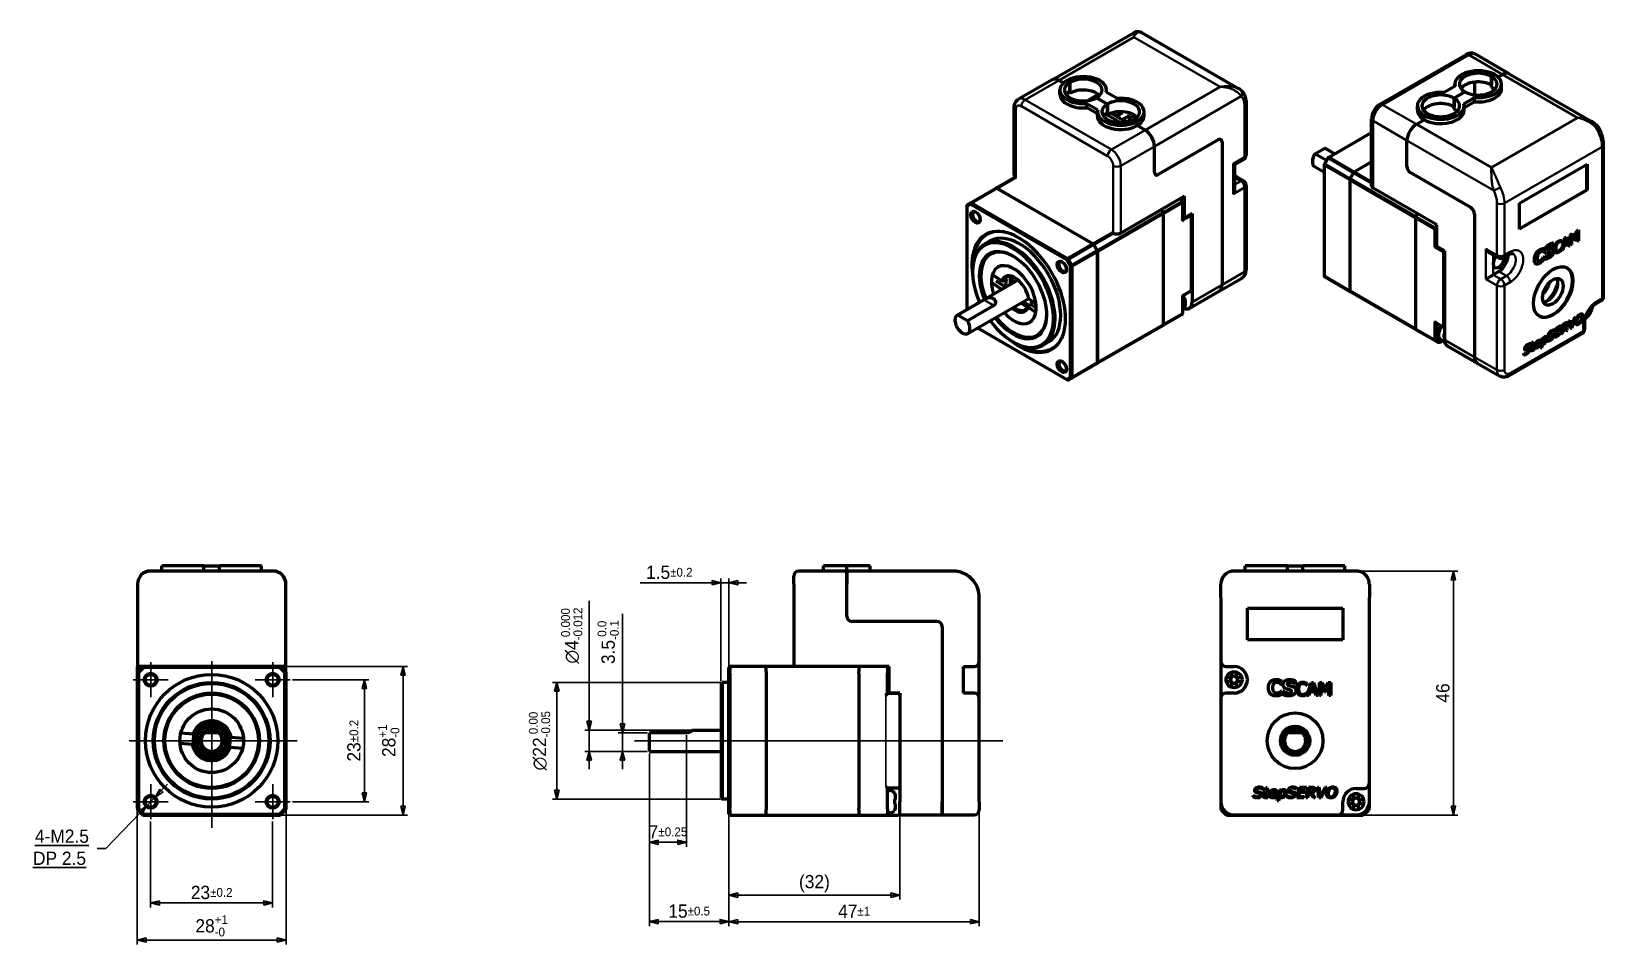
# Model space of a CAD drawing. Header units: millimetres. Extents: x -6 to 1189, y -81 to 254.
# Drawn here: x 32.5 to 328.9, y 57.2 to 229.4 of the extents above; entities that cross this region are included whole.
import ezdxf

# ---------------------------------------------------------------- set-up
doc = ezdxf.new("R2010")
doc.units = ezdxf.units.MM
doc.header["$LTSCALE"] = 0.833333
doc.layers.get('0').update_dxf_attribs({"lineweight": 25})
for name, color, linetype, lineweight in [('경계(ISO)', 7, 'Continuous', 70), ('외형선(ISO)', 7, 'Continuous', 50), ('좁은 외형선(ISO)', 7, 'Continuous', 35)]:
    doc.layers.add(name, color=color, linetype=linetype, lineweight=lineweight)
for name, color, linetype, lineweight, true_color in [('중심 표식(ISO)', 3, 'Continuous', 25, 0x00ff00), ('중심선(ISO)', 1, 'Continuous', 25, 0xff0000), ('치수(ISO)', 1, 'Continuous', 25, 0xff0000)]:
    doc.layers.add(name, color=color, linetype=linetype, lineweight=lineweight, true_color=true_color)
doc.styles.get("Standard").update_dxf_attribs({"font": ''})
doc.styles.add('레이블 문자 (JIS)', font='')
doc.styles.get('Standard').set_extended_font_data('Gulim')
doc.styles.get('레이블 문자 (JIS)').set_extended_font_data('Gulim')
doc.dimstyles.new('복사 대상기본값 (JIS)', dxfattribs={"dimscale": 0.833333, "dimtxt": 3, "dimasz": 2, "dimexe": 1, "dimexo": 0.5, "dimgap": 0.8, "dimtad": 1, "dimdsep": 46, "dimtxsty": '레이블 문자 (JIS)', "dimblk": 'Filled-1', "dimcen": 0.09, "dimdle": 10, "dimclrd": 256, "dimclre": 256, "dimclrt": 256, "dimazin": 2, "dimtfac": 0.666667, "dimtmove": 0, "dimatfit": 3, "dimldrblk": 'OPEN', "dimfxl": 1, "dimtolj": 1, "dimtzin": 0, "dimlwd": -1, "dimlwe": -1, "dimarcsym": 0})

msp = doc.modelspace()

# ---------------------------------------------------------------- blocks, each defined once
blk = doc.blocks.new('Filled-1')
at = {"color": 0}
for p, q in [((0, 0), (-1, 0.25)), ((-1, 0.25), (-1, -0.25)), ((-1, 0), (0, 0)), ((-1, -0.25), (0, 0))]:
    blk.add_line(p, q, dxfattribs=at)
at = {"color": 0, "flags": 128}
blk.add_lwpolyline([(-1, -0.25), (0, 0), (-1, 0.25), (-1, -0.25)], dxfattribs=at)
at = {"color": 0}
blk.add_solid([(-1, -0.25), (0, 0), (-1, 0.25), (-1, -0.25)], dxfattribs=at)
blk = doc.blocks.new('*D13')
at = {"layer": 'Defpoints', "color": 0}
for p in [(282.24, 127.63), (300.58, 127.63), (282.24, 81.63)]:
    blk.add_point(p, dxfattribs=at)
at = {"layer": '치수(ISO)', "color": 7}
for p, q in [((282.66, 127.63), (301.41, 127.63)), ((300.58, 83.3), (300.58, 125.96)), ((282.66, 81.63), (301.41, 81.63))]:
    blk.add_line(p, q, dxfattribs=at)
at = {"layer": '치수(ISO)', "color": 7, "linetype": 'ByBlock', "xscale": 1.666666666666667, "yscale": 1.666666666666667, "zscale": 1.666666666666667}
for p, rotation in [((300.58, 127.63), 90), ((300.58, 81.63), 270)]:
    blk.add_blockref('Filled-1', p, dxfattribs=dict(at, rotation=rotation))
at = {"layer": '치수(ISO)', "color": 7, "insert": (297.34, 104.63), "char_height": 2.5, "attachment_point": 2, "rotation": 90, "style": '레이블 문자 (JIS)'}
blk.add_mtext('\\A1;46', dxfattribs=at)
blk = doc.blocks.new('_Open')
at = {"color": 0, "linetype": 'ByBlock', "lineweight": -2}
for p, q in [((-1, 0.17), (0, 0)), ((-1, -0.17), (0, 0)), ((0, 0), (-1, 0))]:
    blk.add_line(p, q, dxfattribs=at)
blk = doc.blocks.new('*D14')
at = {"layer": 'Defpoints', "color": 0}
for p in [(52.48, 82.88), (80.52, 82.88), (80.52, 58.04)]:
    blk.add_point(p, dxfattribs=at)
at = {"layer": '치수(ISO)', "color": 7}
for p, q in [((52.48, 82.46), (52.48, 57.2)), ((80.52, 82.46), (80.52, 57.2)), ((54.15, 58.04), (78.86, 58.04))]:
    blk.add_line(p, q, dxfattribs=at)
at = {"layer": '치수(ISO)', "color": 7, "linetype": 'ByBlock', "xscale": 1.666666666666667, "yscale": 1.666666666666667, "zscale": 1.666666666666667, "rotation": 180}
blk.add_blockref('Filled-1', (52.48, 58.04), dxfattribs=at)
at = {"layer": '치수(ISO)', "color": 7, "linetype": 'ByBlock', "xscale": 1.666666666666667, "yscale": 1.666666666666667, "zscale": 1.666666666666667}
blk.add_blockref('Filled-1', (80.52, 58.04), dxfattribs=at)
at = {"layer": '치수(ISO)', "color": 7, "insert": (66.5, 62.74), "char_height": 2.5, "attachment_point": 2, "style": '레이블 문자 (JIS)'}
blk.add_mtext('\\A1;28{\\H1.666667;\\S+1^ -0;}', dxfattribs=at)
blk = doc.blocks.new('*D15')
at = {"layer": 'Defpoints', "color": 0}
for p in [(55, 80.82), (78, 80.82), (78, 65.05)]:
    blk.add_point(p, dxfattribs=at)
at = {"layer": '치수(ISO)', "color": 7}
for p, q in [((55, 80.41), (55, 64.22)), ((78, 80.41), (78, 64.22)), ((56.67, 65.05), (76.34, 65.05))]:
    blk.add_line(p, q, dxfattribs=at)
at = {"layer": '치수(ISO)', "color": 7, "linetype": 'ByBlock', "xscale": 1.666666666666667, "yscale": 1.666666666666667, "zscale": 1.666666666666667, "rotation": 180}
blk.add_blockref('Filled-1', (55, 65.05), dxfattribs=at)
at = {"layer": '치수(ISO)', "color": 7, "linetype": 'ByBlock', "xscale": 1.666666666666667, "yscale": 1.666666666666667, "zscale": 1.666666666666667}
blk.add_blockref('Filled-1', (78, 65.05), dxfattribs=at)
at = {"layer": '치수(ISO)', "color": 7, "insert": (66.51, 68.28), "char_height": 2.5, "attachment_point": 2, "style": '레이블 문자 (JIS)'}
blk.add_mtext('\\A1;23{\\H1.666667;%%p0.2}', dxfattribs=at)
blk = doc.blocks.new('*D16')
at = {"layer": 'Defpoints', "color": 0}
for p in [(79.26, 109.65), (79.26, 81.61), (102.59, 81.61)]:
    blk.add_point(p, dxfattribs=at)
at = {"layer": '치수(ISO)', "color": 7}
for p, q in [((79.68, 109.65), (103.43, 109.65)), ((102.59, 107.98), (102.59, 83.28)), ((79.68, 81.61), (103.43, 81.61))]:
    blk.add_line(p, q, dxfattribs=at)
at = {"layer": '치수(ISO)', "color": 7, "linetype": 'ByBlock', "xscale": 1.666666666666667, "yscale": 1.666666666666667, "zscale": 1.666666666666667}
for p, rotation in [((102.59, 109.65), 90), ((102.59, 81.61), 270)]:
    blk.add_blockref('Filled-1', p, dxfattribs=dict(at, rotation=rotation))
at = {"layer": '치수(ISO)', "color": 7, "insert": (97.89, 95.63), "char_height": 2.5, "attachment_point": 2, "rotation": 90, "style": '레이블 문자 (JIS)'}
blk.add_mtext('\\A1;28{\\H1.666667;\\S+1^ -0;}', dxfattribs=at)
blk = doc.blocks.new('*D17')
at = {"layer": 'Defpoints', "color": 0}
for p in [(81.31, 107.13), (81.31, 84.13), (95.29, 84.13)]:
    blk.add_point(p, dxfattribs=at)
at = {"layer": '치수(ISO)', "color": 7}
for p, q in [((81.73, 107.13), (96.12, 107.13)), ((95.29, 105.46), (95.29, 85.8)), ((81.73, 84.13), (96.12, 84.13))]:
    blk.add_line(p, q, dxfattribs=at)
at = {"layer": '치수(ISO)', "color": 7, "linetype": 'ByBlock', "xscale": 1.666666666666667, "yscale": 1.666666666666667, "zscale": 1.666666666666667}
for p, rotation in [((95.29, 107.13), 90), ((95.29, 84.13), 270)]:
    blk.add_blockref('Filled-1', p, dxfattribs=dict(at, rotation=rotation))
at = {"layer": '치수(ISO)', "color": 7, "insert": (92.06, 95.64), "char_height": 2.5, "attachment_point": 2, "rotation": 90, "style": '레이블 문자 (JIS)'}
blk.add_mtext('\\A1;23{\\H1.666667;%%p0.2}', dxfattribs=at)
blk = doc.blocks.new('*D18')
at = {"layer": 'Defpoints', "color": 0}
for p in [(196.22, 84.13), (164.02, 82.79), (196.22, 66.51)]:
    blk.add_point(p, dxfattribs=at)
at = {"layer": '치수(ISO)', "color": 7}
for p, q in [((196.22, 83.71), (196.22, 65.67)), ((164.02, 82.38), (164.02, 65.67)), ((165.69, 66.51), (194.55, 66.51))]:
    blk.add_line(p, q, dxfattribs=at)
at = {"layer": '치수(ISO)', "color": 7, "linetype": 'ByBlock', "xscale": 1.666666666666667, "yscale": 1.666666666666667, "zscale": 1.666666666666667, "rotation": 180}
blk.add_blockref('Filled-1', (164.02, 66.51), dxfattribs=at)
at = {"layer": '치수(ISO)', "color": 7, "linetype": 'ByBlock', "xscale": 1.666666666666667, "yscale": 1.666666666666667, "zscale": 1.666666666666667}
blk.add_blockref('Filled-1', (196.22, 66.51), dxfattribs=at)
at = {"layer": '치수(ISO)', "color": 7, "insert": (180.13, 70.32), "char_height": 2.5, "attachment_point": 2, "style": '레이블 문자 (JIS)'}
blk.add_mtext('\\A1;(32)', dxfattribs=at)
blk = doc.blocks.new('*D19')
at = {"layer": 'Defpoints', "color": 0}
for p in [(211.22, 84.13), (164.02, 81.81), (211.22, 61.51)]:
    blk.add_point(p, dxfattribs=at)
at = {"layer": '치수(ISO)', "color": 7}
for p, q in [((211.22, 83.71), (211.22, 60.67)), ((164.02, 81.39), (164.02, 60.67)), ((165.69, 61.51), (209.55, 61.51))]:
    blk.add_line(p, q, dxfattribs=at)
at = {"layer": '치수(ISO)', "color": 7, "linetype": 'ByBlock', "xscale": 1.666666666666667, "yscale": 1.666666666666667, "zscale": 1.666666666666667, "rotation": 180}
blk.add_blockref('Filled-1', (164.02, 61.51), dxfattribs=at)
at = {"layer": '치수(ISO)', "color": 7, "linetype": 'ByBlock', "xscale": 1.666666666666667, "yscale": 1.666666666666667, "zscale": 1.666666666666667}
blk.add_blockref('Filled-1', (211.22, 61.51), dxfattribs=at)
at = {"layer": '치수(ISO)', "color": 7, "insert": (187.63, 64.74), "char_height": 2.5, "attachment_point": 2, "style": '레이블 문자 (JIS)'}
blk.add_mtext('\\A1;47{\\H1.666667;%%p1}', dxfattribs=at)
blk = doc.blocks.new('*D20')
at = {"layer": 'Defpoints', "color": 0}
for p in [(164.02, 125.42), (164.02, 108.47), (162.52, 106.43)]:
    blk.add_point(p, dxfattribs=at)
at = {"layer": '치수(ISO)', "color": 7}
for p, q in [((160.85, 125.42), (147.26, 125.42)), ((162.52, 106.85), (162.52, 126.25)), ((162.52, 125.42), (164.02, 125.42)), ((164.02, 108.89), (164.02, 126.25)), ((165.69, 125.42), (167.35, 125.42))]:
    blk.add_line(p, q, dxfattribs=at)
at = {"layer": '치수(ISO)', "color": 7, "linetype": 'ByBlock', "xscale": 1.666666666666667, "yscale": 1.666666666666667, "zscale": 1.666666666666667}
blk.add_blockref('Filled-1', (162.52, 125.42), dxfattribs=at)
at = {"layer": '치수(ISO)', "color": 7, "linetype": 'ByBlock', "xscale": 1.666666666666667, "yscale": 1.666666666666667, "zscale": 1.666666666666667, "rotation": 180}
blk.add_blockref('Filled-1', (164.02, 125.42), dxfattribs=at)
at = {"layer": '치수(ISO)', "color": 7, "insert": (152.78, 128.65), "char_height": 2.5, "attachment_point": 2, "style": '레이블 문자 (JIS)'}
blk.add_mtext('\\A1;1.5{\\H1.666667;%%p0.2}', dxfattribs=at)
blk = doc.blocks.new('*D21')
at = {"layer": 'Defpoints', "color": 0}
for p in [(54.16, 83.25), (55.85, 85.02)]:
    blk.add_point(p, dxfattribs=at)
at = {"layer": '치수(ISO)', "color": 7}
for p, q in [((57, 86.22), (58.15, 87.43)), ((55.85, 85.02), (54.16, 83.25)), ((53.01, 82.04), (46.57, 75.31)), ((44.9, 75.31), (46.57, 75.31))]:
    blk.add_line(p, q, dxfattribs=at)
at = {"layer": '치수(ISO)', "color": 7, "linetype": 'ByBlock', "xscale": 1.666666666666667, "yscale": 1.666666666666667, "zscale": 1.666666666666667}
for p, rotation in [((55.85, 85.02), 226.2941123724081), ((54.16, 83.25), 46.29411237240814)]:
    blk.add_blockref('Filled-1', p, dxfattribs=dict(at, rotation=rotation))
at = {"layer": '치수(ISO)', "color": 7, "insert": (37.82, 78.89), "char_height": 2.5, "attachment_point": 2, "style": '레이블 문자 (JIS)'}
blk.add_mtext('\\A1;\\L \\fGulim|b0|i0;4-M2.5\\P\\fGulim|b0|i0;DP 2.5\\l', dxfattribs=at)
blk = doc.blocks.new('*D22')
at = {"layer": 'Defpoints', "color": 0}
for p in [(149.02, 93.63), (164.02, 81.81), (164.02, 61.53)]:
    blk.add_point(p, dxfattribs=at)
at = {"layer": '치수(ISO)', "color": 7}
for p, q in [((149.02, 93.21), (149.02, 60.7)), ((164.02, 81.39), (164.02, 60.7)), ((150.69, 61.53), (162.35, 61.53))]:
    blk.add_line(p, q, dxfattribs=at)
at = {"layer": '치수(ISO)', "color": 7, "linetype": 'ByBlock', "xscale": 1.666666666666667, "yscale": 1.666666666666667, "zscale": 1.666666666666667, "rotation": 180}
blk.add_blockref('Filled-1', (149.02, 61.53), dxfattribs=at)
at = {"layer": '치수(ISO)', "color": 7, "linetype": 'ByBlock', "xscale": 1.666666666666667, "yscale": 1.666666666666667, "zscale": 1.666666666666667}
blk.add_blockref('Filled-1', (164.02, 61.53), dxfattribs=at)
at = {"layer": '치수(ISO)', "color": 7, "insert": (156.52, 64.77), "char_height": 2.5, "attachment_point": 2, "style": '레이블 문자 (JIS)'}
blk.add_mtext('\\A1;15{\\H1.666667;%%p0.5}', dxfattribs=at)
blk = doc.blocks.new('*D23')
at = {"layer": 'Defpoints', "color": 0}
for p in [(162.72, 106.63), (131.58, 84.63), (162.72, 84.63)]:
    blk.add_point(p, dxfattribs=at)
at = {"layer": '치수(ISO)', "color": 7}
for p, q in [((162.3, 106.63), (130.75, 106.63)), ((131.58, 104.96), (131.58, 86.3)), ((162.3, 84.63), (130.75, 84.63))]:
    blk.add_line(p, q, dxfattribs=at)
at = {"layer": '치수(ISO)', "color": 7, "linetype": 'ByBlock', "xscale": 1.666666666666667, "yscale": 1.666666666666667, "zscale": 1.666666666666667}
for p, rotation in [((131.58, 106.63), 90), ((131.58, 84.63), 270)]:
    blk.add_blockref('Filled-1', p, dxfattribs=dict(at, rotation=rotation))
at = {"layer": '치수(ISO)', "color": 7, "insert": (126.3, 95.63), "char_height": 2.5, "attachment_point": 2, "rotation": 90, "style": '레이블 문자 (JIS)'}
blk.add_mtext('\\A1;{\\fAIGDT|b0|i0;\\ln}\\fGulim|b0|i0;22{\\H1.666667;\\S 0.00^ -0.05;}', dxfattribs=at)
blk = doc.blocks.new('*D24')
at = {"layer": 'Defpoints', "color": 0}
for p in [(157.14, 97.63), (137.66, 93.63), (149.02, 93.63)]:
    blk.add_point(p, dxfattribs=at)
at = {"layer": '치수(ISO)', "color": 7}
for p, q in [((137.66, 99.3), (137.66, 122.04)), ((156.72, 97.63), (136.83, 97.63)), ((137.66, 97.63), (137.66, 93.63)), ((148.6, 93.63), (136.83, 93.63)), ((137.66, 91.96), (137.66, 90.3))]:
    blk.add_line(p, q, dxfattribs=at)
at = {"layer": '치수(ISO)', "color": 7, "linetype": 'ByBlock', "xscale": 1.666666666666667, "yscale": 1.666666666666667, "zscale": 1.666666666666667}
for p, rotation in [((137.66, 97.63), 270), ((137.66, 93.63), 90)]:
    blk.add_blockref('Filled-1', p, dxfattribs=dict(at, rotation=rotation))
at = {"layer": '치수(ISO)', "color": 7, "insert": (132.37, 115.46), "char_height": 2.5, "attachment_point": 2, "rotation": 90, "style": '레이블 문자 (JIS)'}
blk.add_mtext('\\A1;{\\fAIGDT|b0|i0;\\ln}\\fGulim|b0|i0;4{\\H1.666667;\\S 0.000^ -0.012;}', dxfattribs=at)
blk = doc.blocks.new('*D25')
at = {"layer": 'Defpoints', "color": 0}
for p in [(149.02, 97.13), (143.95, 93.63), (149.02, 93.63)]:
    blk.add_point(p, dxfattribs=at)
at = {"layer": '치수(ISO)', "color": 7}
for p, q in [((143.95, 98.8), (143.95, 119.55)), ((148.6, 97.13), (143.12, 97.13)), ((143.95, 97.13), (143.95, 93.63)), ((148.6, 93.63), (143.12, 93.63)), ((143.95, 91.96), (143.95, 90.3))]:
    blk.add_line(p, q, dxfattribs=at)
at = {"layer": '치수(ISO)', "color": 7, "linetype": 'ByBlock', "xscale": 1.666666666666667, "yscale": 1.666666666666667, "zscale": 1.666666666666667}
for p, rotation in [((143.95, 97.13), 270), ((143.95, 93.63), 90)]:
    blk.add_blockref('Filled-1', p, dxfattribs=dict(at, rotation=rotation))
at = {"layer": '치수(ISO)', "color": 7, "insert": (139.25, 114.24), "char_height": 2.5, "attachment_point": 2, "rotation": 90, "style": '레이블 문자 (JIS)'}
blk.add_mtext('\\A1;3.5{\\H1.666667;\\S 0.0^ -0.1;}', dxfattribs=at)
blk = doc.blocks.new('*D26')
at = {"layer": 'Defpoints', "color": 0}
for p in [(156.02, 97.13), (149.02, 93.63), (156.02, 76.48)]:
    blk.add_point(p, dxfattribs=at)
at = {"layer": '치수(ISO)', "color": 7}
for p, q in [((156.02, 96.71), (156.02, 75.64)), ((149.02, 93.21), (149.02, 75.64)), ((150.69, 76.48), (154.35, 76.48))]:
    blk.add_line(p, q, dxfattribs=at)
at = {"layer": '치수(ISO)', "color": 7, "linetype": 'ByBlock', "xscale": 1.666666666666667, "yscale": 1.666666666666667, "zscale": 1.666666666666667, "rotation": 180}
blk.add_blockref('Filled-1', (149.02, 76.48), dxfattribs=at)
at = {"layer": '치수(ISO)', "color": 7, "linetype": 'ByBlock', "xscale": 1.666666666666667, "yscale": 1.666666666666667, "zscale": 1.666666666666667}
blk.add_blockref('Filled-1', (156.02, 76.48), dxfattribs=at)
at = {"layer": '치수(ISO)', "color": 7, "insert": (152.52, 79.71), "char_height": 2.5, "attachment_point": 2, "style": '레이블 문자 (JIS)'}
blk.add_mtext('\\A1;7{\\H1.666667;%%p0.25}', dxfattribs=at)
blk = doc.blocks.new('경계 Default Border')
at = {"layer": '경계(ISO)'}
for p, q in [((70, 287), (70, 290.9)), ((140, 287), (140, 290.9)), ((280, 287), (280, 290.9)), ((350, 287), (350, 290.9)), ((10, 222.75), (6.1, 222.75)), ((410, 222.75), (413.9, 222.75)), ((10, 74.25), (6.1, 74.25)), ((410, 74.25), (413.9, 74.25)), ((70, 10), (70, 6.1)), ((140, 10), (140, 6.1)), ((280, 10), (280, 6.1)), ((350, 10), (350, 6.1))]:
    blk.add_line(p, q, dxfattribs=at)
at = {"layer": '경계(ISO)', "flags": 128}
for points in [[(210, 297), (210, 287), (207.11, 292), (212.89, 292), (210, 287)], [(10, 10), (10, 287), (410, 287), (410, 10), (10, 10)], [(0, 148.5), (10, 148.5), (5, 151.39), (5, 145.61), (10, 148.5)], [(420, 148.5), (410, 148.5), (415, 151.39), (415, 145.61), (410, 148.5)], [(210, 0), (210, 10), (207.11, 5), (212.89, 5), (210, 10)]]:
    blk.add_lwpolyline(points, dxfattribs=at)
at = {"layer": '경계(ISO)', "char_height": 3.5, "attachment_point": 7}
for s, insert in [('6', (34.01, 287.32)), ('5', (103.98, 287.32)), ('4', (173.88, 287.32)), ('3', (244.01, 287.32)), ('2', (314.01, 287.4)), ('1', (384.47, 287.31)), ('4', (6.73, 258.04)), ('4', (411.03, 258.04)), ('3', (6.86, 183.79)), ('3', (411.16, 183.79)), ('2', (6.86, 109.62)), ('2', (411.16, 109.62)), ('1', (7.32, 35.29)), ('1', (411.62, 35.29)), ('6', (34.01, 6.02)), ('5', (103.98, 6.02)), ('4', (173.88, 6.02)), ('3', (244.01, 6.02)), ('2', (314.01, 6.1)), ('1', (384.47, 6.01))]:
    blk.add_mtext(s, dxfattribs=dict(at, insert=insert))

# ---------------------------------------------------------------- dimensions: what is measured, and where the dimension line sits
at = {"layer": '치수(ISO)', "color": 7}
for base, p1, p2, override, picture, middle in [((164.021, 125.415), (162.521, 106.431), (164.021, 108.469), {"dimgap": 0.8, "dimdec": 2, "dimclrd": 7, "dimclre": 7, "dimclrt": 7, "dimtol": 1, "dimlim": 0, "dimtp": 0.2, "dimtm": 0.2, "dimtdec": 1, "dimtofl": 1, "dimatfit": 1}, '*D20', (152.782, 125.415)), ((211.221, 61.508), (164.021, 81.811), (211.221, 84.131), {"dimgap": 0.8, "dimdec": 0, "dimclrd": 7, "dimclre": 7, "dimclrt": 7, "dimtol": 1, "dimlim": 0, "dimtp": 1, "dimtm": 1, "dimtdec": 0, "dimtofl": 0, "dimatfit": 1}, '*D19', (187.629, 61.508))]:
    dim = msp.add_linear_dim(base=base, p1=p1, p2=p2, dimstyle='복사 대상기본값 (JIS)', override=override, dxfattribs=at)
    dim.commit()
    dim.dimension.update_dxf_attribs({"geometry": picture, "text_midpoint": middle, "dimtype": 160})
for base, p1, p2, angle, override, picture, middle in [((300.578, 127.631), (282.245, 81.631), (282.245, 127.631), 270, {"dimgap": 0.8, "dimdec": 2, "dimclrd": 7, "dimclre": 7, "dimclrt": 7, "dimtol": 0, "dimlim": 0, "dimtp": 0, "dimtm": 0, "dimtdec": 2, "dimtofl": 0, "dimatfit": 1}, '*D13', (300.578, 104.631)), ((143.953, 93.631), (149.021, 97.131), (149.021, 93.631), 90, {"dimgap": 0.8, "dimdec": 2, "dimclrd": 7, "dimclre": 7, "dimclrt": 7, "dimtol": 1, "dimlim": 0, "dimtp": 0, "dimtm": 0.1, "dimtdec": 1, "dimtofl": 1, "dimatfit": 1}, '*D25', (143.953, 114.242)), ((102.593, 81.611), (79.259, 109.651), (79.259, 81.611), 90, {"dimgap": 0.8, "dimdec": 0, "dimclrd": 7, "dimclre": 7, "dimclrt": 7, "dimtol": 1, "dimlim": 0, "dimtp": 1, "dimtm": 1e-09, "dimtdec": 0, "dimtofl": 0, "dimatfit": 1}, '*D16', (102.593, 95.631)), ((95.289, 84.131), (81.313, 107.131), (81.313, 84.131), 90, {"dimgap": 0.8, "dimdec": 2, "dimclrd": 7, "dimclre": 7, "dimclrt": 7, "dimtol": 1, "dimlim": 0, "dimtp": 0.2, "dimtm": 0.2, "dimtdec": 1, "dimtofl": 0, "dimatfit": 1}, '*D17', (95.289, 95.64)), ((156.021, 76.476), (149.021, 93.631), (156.021, 97.131), 180, {"dimgap": 0.8, "dimdec": 2, "dimclrd": 7, "dimclre": 7, "dimclrt": 7, "dimtol": 1, "dimlim": 0, "dimtp": 0.25, "dimtm": 0.25, "dimtdec": 2, "dimtofl": 0, "dimatfit": 1}, '*D26', (152.521, 76.476)), ((164.021, 61.53), (149.021, 93.631), (164.021, 81.811), 180, {"dimgap": 0.8, "dimdec": 1, "dimclrd": 7, "dimclre": 7, "dimclrt": 7, "dimtol": 1, "dimlim": 0, "dimtp": 0.5, "dimtm": 0.5, "dimtdec": 1, "dimtofl": 0, "dimatfit": 1}, '*D22', (156.521, 61.53)), ((80.524, 58.035), (52.484, 82.876), (80.524, 82.876), 180, {"dimgap": 0.8, "dimdec": 0, "dimclrd": 7, "dimclre": 7, "dimclrt": 7, "dimtol": 1, "dimlim": 0, "dimtp": 1, "dimtm": 1e-09, "dimtdec": 0, "dimtofl": 0, "dimatfit": 1}, '*D14', (66.504, 58.035)), ((78.004, 65.052), (55.004, 80.823), (78.004, 80.823), 180, {"dimgap": 0.8, "dimdec": 2, "dimclrd": 7, "dimclre": 7, "dimclrt": 7, "dimtol": 1, "dimlim": 0, "dimtp": 0.2, "dimtm": 0.2, "dimtdec": 1, "dimtofl": 0, "dimatfit": 1}, '*D15', (66.513, 65.052))]:
    dim = msp.add_linear_dim(base=base, p1=p1, p2=p2, angle=angle, dimstyle='복사 대상기본값 (JIS)', override=override, dxfattribs=at)
    dim.commit()
    dim.dimension.update_dxf_attribs({"geometry": picture, "text_midpoint": middle, "dimtype": 160})
for base, p1, p2, angle, override, picture, middle in [((137.66, 93.631), (157.139, 97.631), (149.021, 93.631), 270, {"dimgap": 0.8, "dimdec": 2, "dimclrd": 7, "dimclre": 7, "dimclrt": 7, "dimtol": 1, "dimlim": 0, "dimtp": 0, "dimtm": 0.012, "dimtdec": 3, "dimtofl": 1, "dimatfit": 1}, '*D24', (137.66, 115.461)), ((131.584, 84.631), (162.721, 106.631), (162.721, 84.631), 90, {"dimgap": 0.8, "dimdec": 2, "dimclrd": 7, "dimclre": 7, "dimclrt": 7, "dimtol": 1, "dimlim": 0, "dimtp": 0, "dimtm": 0.05, "dimtdec": 2, "dimtofl": 0, "dimatfit": 1}, '*D23', (131.584, 95.631))]:
    dim = msp.add_linear_dim(base=base, p1=p1, p2=p2, angle=angle, text='{\\fAIGDT|b0|i0;\\ln}\\fGulim|b0|i0;<>', dimstyle='복사 대상기본값 (JIS)', override=override, dxfattribs=at)
    dim.commit()
    dim.dimension.update_dxf_attribs({"geometry": picture, "text_midpoint": middle, "dimtype": 160})
dim = msp.add_diameter_dim_2p(p1=(55.851, 85.017), p2=(54.158, 83.246), text='\\L \\fGulim|b0|i0;4-M2.5\\P\\fGulim|b0|i0;DP 2.5\\l', dimstyle='복사 대상기본값 (JIS)', override={"dimgap": 0.8, "dimtad": 0, "dimtih": 1, "dimtoh": 1, "dimdec": 2, "dimlfac": 1, "dimclrd": 7, "dimclrt": 7, "dimtol": 0, "dimlim": 0, "dimtp": 0, "dimtm": 0, "dimtdec": 2, "dimatfit": 2, "dimtvp": 0}, dxfattribs=at)
dim.commit()
dim.dimension.update_dxf_attribs({"geometry": '*D21', "text_midpoint": (37.817, 75.308), "dimtype": 163})
dim = msp.add_linear_dim(base=(196.221, 66.508), p1=(164.021, 82.794), p2=(196.221, 84.131), text='(<>)', dimstyle='복사 대상기본값 (JIS)', override={"dimgap": 0.8, "dimdec": 0, "dimclrd": 7, "dimclre": 7, "dimclrt": 7, "dimtol": 0, "dimlim": 0, "dimtp": 0, "dimtm": 0, "dimtdec": 2, "dimtofl": 0, "dimatfit": 1}, dxfattribs=at)
dim.commit()
dim.dimension.update_dxf_attribs({"geometry": '*D18', "text_midpoint": (180.129, 66.508), "dimtype": 160})

# ---------------------------------------------------------------- linework, layer by layer
msp.add_line((193.621, 87.031), (193.621, 104.231))
at = {"layer": '외형선(ISO)', "color": 7}
for p, q in [((224.961, 220.27), (240.392, 229.179)), ((241.819, 229.157), (260.152, 218.572)), ((303.003, 224.986), (286.74, 215.596)), ((311.117, 221.386), (304.753, 225.06)), ((224.961, 220.27), (218.598, 216.596)), ((227.071, 219.65), (226.211, 220.147)), ((227.071, 219.65), (226.211, 220.147)), ((228.297, 219.759), (227.696, 220.106)), ((227.696, 220.106), (228.297, 219.759)), ((228.297, 219.759), (228.297, 218.126)), ((228.297, 217.717), (228.297, 219.759)), ((300.871, 219.007), (300.871, 219.425)), ((304.564, 219.8), (304.564, 217.416)), ((307.781, 220.874), (308.382, 221.221)), ((308.382, 221.221), (307.781, 220.874)), ((307.781, 220.874), (307.781, 219.241)), ((307.781, 218.833), (307.781, 220.874)), ((309.008, 220.766), (309.867, 221.262)), ((309.008, 220.766), (309.867, 221.262)), ((309.671, 218.608), (309.671, 219.425)), ((311.117, 221.386), (326.548, 212.477)), ((226.408, 217.493), (226.408, 218.309)), ((227.969, 217.907), (228.297, 217.717)), ((233.646, 217.499), (231.587, 216.31)), ((235.369, 215.676), (233.318, 216.86)), ((233.318, 216.86), (235.369, 215.676)), ((237.207, 216.737), (235.156, 217.922)), ((235.208, 217.892), (235.208, 218.309)), ((300.922, 219.037), (298.871, 217.853)), ((300.71, 216.791), (302.761, 217.975)), ((302.761, 217.975), (300.71, 216.791)), ((300.71, 216.791), (300.71, 215.158)), ((300.71, 214.75), (300.71, 216.791)), ((302.548, 215.73), (304.599, 216.914)), ((304.599, 216.098), (304.599, 216.914)), ((217.787, 202.388), (217.787, 215.043)), ((231.479, 215.799), (233.53, 214.615)), ((231.479, 214.982), (231.479, 215.799)), ((233.479, 213.828), (231.479, 214.982)), ((233.479, 213.41), (233.479, 214.227)), ((237.749, 212.179), (234.98, 213.777)), ((235.04, 213.825), (235.369, 213.635)), ((235.369, 215.676), (235.369, 214.043)), ((235.369, 213.635), (235.369, 215.676)), ((236.087, 213.955), (238.988, 212.28)), ((237.879, 214.227), (237.172, 213.819)), ((237.172, 213.819), (237.172, 213.329)), ((237.525, 213.615), (237.172, 213.819)), ((238.232, 214.023), (237.525, 213.615)), ((237.525, 213.125), (237.525, 213.615)), ((237.879, 214.235), (237.879, 214.227)), ((237.879, 214.227), (238.232, 214.023)), ((239.682, 213.594), (238.197, 212.737)), ((238.232, 214.023), (238.232, 214.225)), ((240.56, 213.529), (239.222, 212.757)), ((239.802, 213.908), (239.47, 213.717)), ((239.47, 213.472), (239.47, 213.717)), ((239.682, 213.594), (239.47, 213.717)), ((240.672, 213.186), (240.672, 213.451)), ((242.279, 213.41), (242.279, 214.227)), ((261.506, 215.86), (261.506, 206.062)), ((293.8, 214.526), (293.8, 215.342)), ((295.088, 213.546), (295.689, 213.893)), ((295.689, 213.893), (295.088, 213.546)), ((295.088, 212.729), (295.088, 213.546)), ((295.088, 212.729), (295.088, 213.546)), ((304.599, 216.098), (302.6, 214.943)), ((302.6, 214.526), (302.6, 215.342)), ((238.197, 212.737), (238.338, 212.655)), ((238.444, 212.716), (238.338, 212.655)), ((239.145, 212.312), (238.444, 212.716)), ((238.444, 212.716), (238.444, 212.594)), ((239.222, 212.757), (239.715, 212.473)), ((240.99, 212.431), (240.389, 212.778)), ((240.389, 212.778), (240.99, 212.431)), ((240.672, 213.186), (240.863, 213.296)), ((240.835, 213.092), (240.672, 213.186)), ((240.672, 212.962), (240.672, 213.186)), ((240.99, 211.614), (240.99, 212.431)), ((240.99, 211.614), (240.99, 212.431)), ((242.475, 210.757), (240.99, 211.614)), ((242.475, 210.757), (240.99, 211.614)), ((285.179, 200.237), (285.179, 212.893)), ((293.604, 211.872), (295.088, 212.729)), ((293.604, 211.872), (295.088, 212.729)), ((244.243, 202.796), (244.243, 207.695)), ((244.243, 202.796), (244.243, 207.695)), ((256.264, 208.92), (244.95, 202.388)), ((256.264, 208.92), (244.95, 202.388)), ((256.971, 208.511), (256.971, 181.567)), ((256.971, 208.511), (256.971, 181.567)), ((277.16, 205.661), (285.179, 210.29)), ((291.836, 203.911), (291.836, 208.81)), ((291.836, 203.911), (291.836, 208.81)), ((328.898, 179.416), (328.898, 207.994)), ((259.385, 204.26), (261.006, 205.196)), ((274.495, 206.311), (276.366, 207.391)), ((276.675, 205.052), (274.495, 206.311)), ((276.265, 204.342), (276.96, 205.545)), ((276.348, 204.39), (276.96, 205.449)), ((276.366, 207.391), (278.261, 206.297)), ((276.431, 207.358), (278.265, 206.299)), ((277.03, 205.586), (276.96, 205.545)), ((277.03, 205.586), (277.16, 205.661)), ((285.179, 204.738), (281.969, 202.885)), ((218.122, 201.955), (214.377, 199.792)), ((218.08, 201.979), (218.165, 201.93)), ((259.385, 204.26), (259.092, 204.429)), ((259.385, 199.699), (259.385, 204.26)), ((259.945, 201.825), (261.006, 201.212)), ((274.431, 203.894), (276.265, 202.835)), ((276.265, 204.261), (276.265, 204.342)), ((276.265, 204.111), (276.265, 204.261)), ((276.265, 183.282), (276.265, 204.111)), ((281.156, 201.613), (281.769, 202.674)), ((303.857, 196.155), (292.543, 202.686)), ((303.857, 196.155), (292.543, 202.686)), ((313.049, 196.971), (325.777, 204.319)), ((325.706, 204.279), (325.706, 199.461)), ((325.777, 204.319), (325.777, 199.42)), ((214.305, 199.752), (209.568, 197.017)), ((214.377, 199.792), (214.322, 199.761)), ((232.614, 189.344), (214.576, 199.759)), ((214.577, 199.773), (232.614, 189.359)), ((261.506, 200.346), (261.506, 184.425)), ((281.074, 201.335), (281.074, 180.507)), ((297.493, 192.889), (285.472, 199.829)), ((325.706, 199.461), (313.049, 192.154)), ((325.777, 199.42), (313.049, 192.072)), ((325.777, 199.42), (325.706, 199.461)), ((209.568, 196.786), (208.873, 196.385)), ((208.873, 196.385), (208.873, 196.581)), ((208.873, 196.385), (208.873, 176.928)), ((209.568, 197.017), (208.956, 196.664)), ((209.638, 197.022), (209.568, 196.786)), ((227.723, 186.304), (209.568, 196.786)), ((227.806, 186.582), (209.768, 196.997)), ((249.9, 198.305), (237.879, 191.365)), ((245.494, 195.762), (245.8, 195.232)), ((249.516, 197.378), (249.211, 197.907)), ((249.577, 193.939), (249.577, 197.158)), ((249.9, 194.223), (249.9, 198.305)), ((313.049, 192.072), (313.049, 196.971)), ((245.883, 194.953), (245.883, 174.125)), ((249.577, 194.409), (249.9, 194.223)), ((251.314, 195.039), (249.9, 194.223)), ((251.204, 194.704), (251.204, 180.661)), ((251.314, 195.039), (251.314, 178.301)), ((293.448, 194.19), (293.448, 173.363)), ((293.46, 194.198), (293.46, 173.369)), ((293.837, 194.999), (293.531, 194.469)), ((293.539, 194.465), (293.845, 194.994)), ((297.493, 188.806), (297.493, 192.889)), ((304.564, 194.93), (304.564, 167.985)), ((304.564, 194.93), (304.564, 167.985)), ((213.287, 189.869), (212.226, 189.256)), ((236.379, 191.414), (236.465, 191.365)), ((320.899, 189.691), (320.881, 189.68)), ((320.951, 189.639), (320.881, 189.68)), ((320.899, 189.978), (320.899, 189.691)), ((320.97, 189.65), (320.899, 189.691)), ((320.97, 189.978), (320.97, 189.65)), ((320.999, 188.089), (321.595, 190.474)), ((321.663, 190.317), (321.391, 189.199)), ((321.734, 190.276), (321.461, 189.158)), ((321.595, 190.474), (321.884, 190.641)), ((321.734, 190.276), (321.663, 190.317)), ((322.007, 189.473), (321.734, 190.276)), ((321.837, 190.614), (322.409, 188.985)), ((321.884, 190.641), (322.48, 188.944)), ((322.648, 191.082), (322.968, 191.267)), ((322.648, 189.041), (322.648, 191.082)), ((322.867, 190.926), (322.796, 190.966)), ((322.796, 190.966), (322.796, 189.208)), ((322.867, 190.926), (322.867, 189.167)), ((323.324, 189.993), (322.867, 190.926)), ((322.929, 191.245), (323.339, 190.426)), ((322.968, 191.267), (323.41, 190.385)), ((323.396, 190.117), (323.293, 190.057)), ((323.467, 190.076), (323.324, 189.993)), ((323.41, 190.385), (323.339, 190.426)), ((323.858, 191.579), (323.396, 190.117)), ((323.467, 190.076), (323.396, 190.117)), ((323.41, 190.385), (323.837, 191.768)), ((323.928, 191.538), (323.467, 190.076)), ((323.837, 191.768), (324.163, 191.957)), ((323.928, 191.538), (323.858, 191.579)), ((323.928, 189.78), (323.928, 191.538)), ((324.092, 189.956), (323.928, 189.862)), ((324.163, 189.916), (323.928, 189.78)), ((324.092, 191.916), (324.092, 189.956)), ((324.163, 189.916), (324.092, 189.956)), ((324.163, 191.957), (324.163, 189.916)), ((232.806, 189.142), (233.417, 188.083)), ((233.426, 188.087), (232.814, 189.148)), ((233.497, 166.987), (233.497, 187.816)), ((233.509, 187.809), (233.509, 166.981)), ((297.054, 188.716), (297.478, 188.961)), ((297.478, 188.961), (297.493, 188.969)), ((298.907, 187.99), (297.493, 188.806)), ((298.907, 187.99), (298.907, 171.251)), ((307.392, 187.651), (309.013, 186.715)), ((310.013, 186.715), (311.074, 187.328)), ((317.537, 187.881), (317.484, 187.85)), ((317.555, 187.809), (317.484, 187.85)), ((317.537, 188.422), (317.537, 187.881)), ((317.608, 187.84), (317.537, 187.881)), ((317.537, 186.805), (317.537, 186.334)), ((317.608, 187.84), (317.555, 187.809)), ((317.56, 186.842), (317.608, 186.869)), ((317.608, 188.424), (317.608, 187.84)), ((317.608, 186.869), (317.608, 186.294)), ((317.807, 186.975), (317.855, 187.002)), ((317.807, 186.391), (317.807, 186.975)), ((318.41, 188.255), (318.339, 188.296)), ((318.905, 187.675), (318.835, 187.716)), ((319.342, 188.982), (319.296, 188.956)), ((319.366, 188.915), (319.296, 188.956)), ((319.342, 189.494), (319.342, 188.982)), ((319.413, 188.942), (319.342, 188.982)), ((319.413, 188.942), (319.366, 188.915)), ((319.413, 189.501), (319.413, 188.942)), ((320.067, 187.916), (319.996, 187.957)), ((320.735, 187.96), (320.664, 188)), ((320.899, 188.439), (320.899, 188.252)), ((320.97, 188.211), (320.899, 188.252)), ((320.97, 189.65), (320.951, 189.639)), ((320.953, 188.525), (320.97, 188.535)), ((320.97, 188.535), (320.97, 188.211)), ((321.237, 188.226), (320.999, 188.089)), ((321.166, 188.267), (321.023, 188.184)), ((321.326, 188.93), (321.166, 188.267)), ((321.237, 188.226), (321.166, 188.267)), ((321.397, 188.889), (321.237, 188.226)), ((322.001, 189.32), (321.326, 188.93)), ((321.397, 188.889), (321.326, 188.93)), ((321.461, 189.158), (321.391, 189.199)), ((322.072, 189.279), (321.397, 188.889)), ((321.461, 189.158), (322.007, 189.473)), ((322.072, 189.279), (322.001, 189.32)), ((322.232, 188.801), (322.072, 189.279)), ((322.409, 188.985), (322.209, 188.869)), ((322.48, 188.944), (322.232, 188.801)), ((322.48, 188.944), (322.409, 188.985)), ((322.796, 189.208), (322.648, 189.122)), ((322.867, 189.167), (322.648, 189.041)), ((322.867, 189.167), (322.796, 189.208)), ((209.948, 184.057), (209.948, 184.221)), ((227.893, 186.483), (227.723, 186.304)), ((228.418, 185.101), (227.723, 186.304)), ((228.618, 185.312), (228.006, 186.371)), ((228.657, 185.158), (228.418, 185.101)), ((228.418, 164.137), (228.418, 185.101)), ((228.7, 164.204), (228.7, 185.033)), ((309.16, 184.111), (308.099, 183.499)), ((316.585, 186.134), (316.514, 186.175)), ((317.608, 186.294), (317.537, 186.334)), ((207.039, 175.869), (218.531, 182.504)), ((215.34, 180.791), (213.718, 181.883)), ((213.835, 183.443), (215.457, 182.351)), ((216.151, 181.13), (214.425, 182.292)), ((215.817, 182.33), (216.347, 182.636)), ((256.453, 180.423), (260.695, 182.872)), ((276.265, 183.182), (276.265, 183.282)), ((276.348, 183.099), (281.086, 180.364)), ((306.685, 182.682), (308.099, 183.499)), ((207.103, 175.902), (212.053, 178.759)), ((209.039, 172.405), (220.531, 179.04)), ((220.427, 177.587), (220.958, 177.894)), ((220.551, 178.922), (221.926, 177.996)), ((221.968, 177.213), (220.958, 177.894)), ((249.489, 179.599), (249.577, 179.549)), ((249.577, 179.549), (251.054, 180.401)), ((249.577, 176.329), (249.577, 179.549)), ((250.796, 177.157), (256.453, 180.423)), ((281.086, 180.364), (281.697, 180.011)), ((281.156, 180.324), (293.531, 173.179)), ((327.338, 177.938), (328.398, 178.55)), ((208.974, 174.822), (207.103, 175.902)), ((213.924, 177.679), (208.974, 174.822)), ((221.889, 176.382), (220.434, 177.362)), ((245.871, 173.982), (249.407, 176.024)), ((322.385, 174.809), (322.58, 174.922)), ((322.518, 174.886), (322.666, 173.617)), ((322.58, 174.922), (322.737, 173.577)), ((322.737, 173.577), (323.467, 175.433)), ((323.553, 175.483), (322.753, 173.47)), ((323.665, 175.548), (322.824, 173.429)), ((323.467, 175.433), (323.665, 175.548)), ((324.683, 175.88), (324.612, 175.921)), ((210.873, 173.464), (227.723, 163.736)), ((233.426, 166.798), (245.8, 173.942)), ((245.259, 173.629), (245.871, 173.982)), ((293.531, 173.179), (293.585, 173.148)), ((293.601, 173.138), (297.137, 171.097)), ((297.266, 174.449), (298.743, 173.596)), ((311.074, 164.466), (324.863, 172.427)), ((318.745, 172.107), (318.674, 172.148)), ((319.223, 171.963), (319.152, 172.004)), ((319.474, 172.886), (319.461, 172.878)), ((319.531, 172.837), (319.461, 172.878)), ((319.509, 173.097), (319.474, 172.886)), ((319.545, 172.845), (319.474, 172.886)), ((319.545, 172.845), (319.531, 172.837)), ((319.588, 173.103), (319.545, 172.845)), ((319.658, 171.602), (319.985, 173.423)), ((320.59, 172.14), (319.658, 171.602)), ((320.519, 172.18), (319.675, 171.693)), ((319.936, 172.646), (319.813, 171.956)), ((319.883, 171.916), (319.813, 171.956)), ((320.007, 172.605), (319.883, 171.916)), ((319.883, 171.916), (320.627, 172.345)), ((320.68, 173.075), (319.936, 172.646)), ((320.007, 172.605), (319.936, 172.646)), ((320.065, 173.367), (319.973, 172.852)), ((320.044, 172.811), (319.973, 172.852)), ((319.985, 173.423), (320.915, 173.96)), ((320.75, 173.035), (320.007, 172.605)), ((320.136, 173.327), (320.044, 172.811)), ((320.044, 172.811), (320.787, 173.24)), ((320.808, 173.796), (320.065, 173.367)), ((320.136, 173.327), (320.065, 173.367)), ((320.878, 173.755), (320.136, 173.327)), ((320.54, 172.295), (320.519, 172.18)), ((320.59, 172.14), (320.519, 172.18)), ((320.627, 172.345), (320.59, 172.14)), ((320.7, 173.19), (320.68, 173.075)), ((320.75, 173.035), (320.68, 173.075)), ((320.787, 173.24), (320.75, 173.035)), ((320.828, 173.91), (320.808, 173.796)), ((320.878, 173.755), (320.808, 173.796)), ((320.915, 173.96), (320.878, 173.755)), ((320.888, 172.311), (321.214, 174.133)), ((321.078, 172.421), (320.888, 172.311)), ((321.007, 172.462), (320.904, 172.403)), ((321.138, 173.191), (321.007, 172.462)), ((321.078, 172.421), (321.007, 172.462)), ((321.209, 173.15), (321.078, 172.421)), ((321.407, 173.346), (321.138, 173.191)), ((321.209, 173.15), (321.138, 173.191)), ((321.297, 174.084), (321.173, 173.384)), ((321.243, 173.343), (321.173, 173.384)), ((321.478, 173.305), (321.209, 173.15)), ((321.214, 174.133), (321.599, 174.355)), ((321.368, 174.043), (321.243, 173.343)), ((321.243, 173.343), (321.442, 173.458)), ((321.51, 174.207), (321.297, 174.084)), ((321.368, 174.043), (321.297, 174.084)), ((321.58, 174.166), (321.368, 174.043)), ((321.478, 173.305), (321.407, 173.346)), ((321.849, 172.867), (321.478, 173.305)), ((321.662, 173.464), (321.592, 173.505)), ((321.592, 173.505), (321.999, 173.035)), ((321.662, 173.464), (322.07, 172.994)), ((321.813, 174.224), (321.742, 174.265)), ((321.999, 173.035), (321.803, 172.922)), ((322.07, 172.994), (321.849, 172.867)), ((322.07, 172.994), (321.999, 173.035)), ((322.573, 173.285), (322.385, 174.809)), ((322.753, 173.47), (322.564, 173.361)), ((322.824, 173.429), (322.573, 173.285)), ((322.737, 173.577), (322.666, 173.617)), ((322.824, 173.429), (322.753, 173.47)), ((323.933, 174.325), (323.862, 174.366)), ((325.363, 173.293), (325.363, 174.517)), ((217.585, 170.83), (217.726, 170.748)), ((224.287, 170.816), (223.226, 170.204)), ((297.137, 171.097), (297.749, 170.744)), ((298.642, 171.063), (298.099, 170.749)), ((298.352, 171.188), (298.21, 171.27)), ((299.425, 170.107), (305.081, 166.841)), ((314.277, 169.528), (314.206, 169.569)), ((314.755, 169.383), (314.684, 169.424)), ((315.007, 170.307), (314.993, 170.299)), ((315.063, 170.258), (314.993, 170.299)), ((315.041, 170.517), (315.007, 170.307)), ((315.077, 170.266), (315.007, 170.307)), ((315.077, 170.266), (315.063, 170.258)), ((315.12, 170.524), (315.077, 170.266)), ((315.261, 169.463), (315.392, 170.197)), ((315.272, 170.128), (315.305, 170.313)), ((315.392, 170.197), (315.272, 170.128)), ((315.322, 170.238), (315.288, 170.219)), ((315.305, 170.313), (315.426, 170.383)), ((315.392, 170.197), (315.322, 170.238)), ((315.501, 170.341), (315.386, 169.71)), ((315.467, 169.37), (315.396, 169.411)), ((315.426, 170.383), (315.496, 170.776)), ((315.571, 170.301), (315.457, 169.669)), ((315.496, 170.776), (315.675, 170.879)), ((315.87, 170.555), (315.501, 170.341)), ((315.571, 170.301), (315.501, 170.341)), ((315.588, 170.829), (315.534, 170.527)), ((315.605, 170.487), (315.534, 170.527)), ((315.941, 170.514), (315.571, 170.301)), ((315.675, 170.879), (315.605, 170.487)), ((315.605, 170.487), (315.973, 170.699)), ((315.682, 169.467), (315.669, 169.391)), ((315.74, 169.35), (315.669, 169.391)), ((315.773, 169.547), (315.74, 169.35)), ((315.764, 169.541), (315.773, 169.547)), ((315.887, 170.649), (315.87, 170.555)), ((315.941, 170.514), (315.87, 170.555)), ((315.973, 170.699), (315.941, 170.514)), ((316.881, 170.675), (316.099, 170.223)), ((316.169, 170.182), (316.099, 170.223)), ((316.195, 170.349), (316.124, 170.389)), ((316.234, 169.864), (316.164, 169.905)), ((316.952, 170.634), (316.169, 170.182)), ((316.195, 170.349), (316.803, 170.7)), ((316.664, 169.878), (316.593, 169.919)), ((316.754, 170.958), (316.684, 170.999)), ((316.79, 170.187), (316.775, 170.093)), ((316.846, 170.053), (316.775, 170.093)), ((316.885, 170.298), (316.846, 170.053)), ((316.875, 170.292), (316.885, 170.298)), ((316.952, 170.634), (316.881, 170.675)), ((317.012, 169.622), (317.348, 171.493)), ((317.191, 169.725), (317.012, 169.622)), ((317.12, 169.766), (317.029, 169.713)), ((317.223, 170.341), (317.12, 169.766)), ((317.191, 169.725), (317.12, 169.766)), ((317.294, 170.301), (317.191, 169.725)), ((317.294, 170.301), (317.223, 170.341)), ((317.395, 171.301), (317.257, 170.526)), ((317.327, 170.485), (317.257, 170.526)), ((317.466, 171.26), (317.327, 170.485)), ((317.348, 171.493), (317.526, 171.596)), ((317.466, 171.26), (317.395, 171.301)), ((317.439, 171.545), (317.43, 171.494)), ((317.501, 171.453), (317.43, 171.494)), ((317.526, 171.596), (317.501, 171.453)), ((317.934, 171.619), (317.863, 171.66)), ((318.311, 170.93), (318.357, 171.206)), ((318.357, 171.206), (318.37, 171.214)), ((228.618, 164.021), (233.355, 166.756)), ((233.371, 166.766), (233.426, 166.798)), ((305.081, 166.841), (309.324, 164.391)), ((313.843, 168.351), (313.889, 168.627)), ((313.889, 168.627), (313.902, 168.634)), ((227.723, 163.736), (228.418, 164.137)), ((227.723, 163.736), (227.893, 163.638)), ((228.006, 163.668), (228.618, 164.021)), ((228.657, 164.079), (228.418, 164.137)), ((78.004, 127.631), (55.004, 127.631)), ((65.054, 128.631), (57.104, 128.631)), ((57.104, 127.631), (57.104, 128.631)), ((57.104, 127.631), (57.104, 128.631)), ((65.054, 128.631), (67.955, 128.631)), ((65.054, 127.631), (65.054, 128.631)), ((75.904, 128.631), (67.955, 128.631)), ((67.955, 127.631), (67.955, 128.631)), ((75.904, 127.631), (75.904, 128.631)), ((75.904, 127.631), (75.904, 128.631)), ((186.221, 127.631), (177.221, 127.631)), ((186.221, 128.631), (181.821, 128.631)), ((181.821, 127.631), (181.821, 128.631)), ((186.221, 127.631), (186.221, 128.631)), ((190.621, 128.631), (186.221, 128.631)), ((186.221, 127.631), (186.221, 128.631)), ((186.221, 127.631), (186.221, 125.131)), ((186.221, 125.131), (186.221, 127.631)), ((206.221, 127.631), (186.221, 127.631)), ((190.621, 127.631), (190.621, 128.631)), ((282.245, 127.631), (259.245, 127.631)), ((261.345, 127.631), (261.345, 128.631)), ((269.294, 128.631), (261.345, 128.631)), ((261.345, 127.631), (261.345, 128.631)), ((269.294, 128.631), (272.195, 128.631)), ((269.294, 127.631), (269.294, 128.631)), ((280.145, 128.631), (272.195, 128.631)), ((272.195, 127.631), (272.195, 128.631)), ((280.145, 127.631), (280.145, 128.631)), ((280.145, 127.631), (280.145, 128.631)), ((52.504, 125.131), (52.504, 109.631)), ((80.504, 109.631), (80.504, 125.131)), ((176.221, 125.131), (176.221, 126.631)), ((176.221, 125.131), (176.221, 109.631)), ((186.221, 119.131), (186.221, 125.131)), ((186.221, 119.131), (186.221, 125.131)), ((256.745, 122.631), (256.745, 125.131)), ((284.745, 125.131), (284.745, 122.631)), ((211.221, 110.631), (211.221, 122.631)), ((256.745, 122.631), (256.745, 110.631)), ((284.745, 87.631), (284.745, 122.631)), ((261.745, 120.631), (279.745, 120.631)), ((261.745, 114.631), (261.745, 120.631)), ((279.745, 120.631), (279.745, 114.631)), ((203.221, 118.131), (187.221, 118.131)), ((203.221, 118.131), (187.221, 118.131)), ((204.221, 117.131), (204.221, 84.131)), ((204.221, 117.131), (204.221, 84.131)), ((279.745, 114.631), (261.745, 114.631)), ((211.221, 103.631), (211.221, 110.631)), ((256.745, 110.631), (256.745, 103.631)), ((52.484, 108.387), (52.484, 82.876)), ((53.504, 109.631), (52.504, 109.631)), ((52.504, 108.511), (52.504, 109.631)), ((52.684, 108.469), (52.515, 108.54)), ((53.466, 109.534), (52.602, 108.669)), ((53.666, 109.451), (52.684, 108.469)), ((52.684, 108.469), (52.684, 82.794)), ((53.504, 109.631), (53.624, 109.631)), ((53.596, 109.621), (53.666, 109.451)), ((79.342, 109.451), (53.666, 109.451)), ((79.259, 109.651), (53.749, 109.651)), ((79.413, 109.621), (79.342, 109.451)), ((80.324, 108.469), (79.342, 109.451)), ((79.384, 109.631), (79.504, 109.631)), ((80.504, 109.631), (79.504, 109.631)), ((80.407, 108.669), (79.542, 109.534)), ((80.494, 108.54), (80.324, 108.469)), ((80.324, 82.794), (80.324, 108.469)), ((80.504, 108.511), (80.504, 109.631)), ((80.524, 82.876), (80.524, 108.387)), ((164.19, 109.621), (164.021, 109.451)), ((164.021, 108.469), (164.021, 109.451)), ((164.19, 108.54), (164.021, 108.469)), ((164.021, 82.794), (164.021, 108.469)), ((164.19, 109.621), (164.221, 109.651)), ((170.921, 109.651), (164.221, 109.651)), ((164.221, 108.669), (164.221, 109.534)), ((164.221, 82.876), (164.221, 108.387)), ((176.221, 109.651), (171.021, 109.651)), ((171.021, 109.651), (171.021, 109.534)), ((171.021, 108.669), (171.021, 109.534)), ((171.021, 108.669), (171.021, 108.386)), ((171.021, 108.386), (171.021, 82.877)), ((177.221, 109.631), (176.221, 109.631)), ((194.221, 109.631), (177.221, 109.631)), ((188.521, 109.534), (188.521, 109.631)), ((188.521, 109.534), (188.521, 108.669)), ((188.521, 108.386), (188.521, 108.669)), ((188.521, 108.386), (188.521, 82.877)), ((193.921, 109.322), (193.921, 109.351)), ((193.921, 109.322), (193.921, 108.457)), ((193.921, 108.387), (193.921, 108.457)), ((193.921, 104.531), (193.921, 108.387)), ((194.221, 104.631), (194.221, 109.631)), ((208.221, 109.631), (210.221, 109.631)), ((208.221, 107.131), (208.221, 109.631)), ((208.221, 104.631), (208.221, 107.131)), ((256.725, 108.387), (256.725, 104.231)), ((257.745, 109.631), (259.245, 109.631)), ((257.799, 107.531), (258.22, 107.531)), ((258.22, 106.731), (257.799, 106.731)), ((258.22, 107.531), (258.732, 107.531)), ((258.732, 106.731), (258.22, 106.731)), ((258.845, 108.156), (258.845, 108.577)), ((258.845, 107.644), (258.845, 108.156)), ((259.645, 108.577), (259.645, 108.156)), ((259.645, 108.156), (259.645, 107.644)), ((259.757, 107.531), (260.27, 107.531)), ((260.27, 106.731), (259.757, 106.731)), ((260.27, 107.531), (260.691, 107.531)), ((260.691, 106.731), (260.27, 106.731)), ((268.192, 106.939), (268.192, 106.225)), ((270.745, 106.983), (270.745, 106.298)), ((284.765, 104.231), (284.765, 108.387)), ((162.521, 106.431), (162.721, 106.631)), ((162.521, 106.431), (162.521, 84.831)), ((162.721, 106.631), (162.721, 84.631)), ((164.021, 106.631), (162.721, 106.631)), ((193.621, 104.231), (193.921, 104.531)), ((195.921, 104.531), (193.921, 104.531)), ((196.221, 104.631), (194.221, 104.631)), ((196.221, 104.631), (196.221, 84.131)), ((210.221, 104.631), (208.221, 104.631)), ((256.725, 104.231), (256.725, 87.031)), ((259.245, 104.631), (257.745, 104.631)), ((258.845, 106.107), (258.845, 106.619)), ((258.845, 105.686), (258.845, 106.107)), ((259.645, 106.619), (259.645, 106.107)), ((259.645, 106.107), (259.645, 105.686)), ((268.192, 106.225), (268.117, 106.225)), ((268.124, 105.036), (268.192, 105.036)), ((268.192, 105.036), (268.192, 104.331)), ((268.474, 105.024), (268.542, 105.024)), ((268.474, 104.309), (268.474, 105.024)), ((270.745, 106.298), (270.679, 106.298)), ((272.947, 106.064), (272.921, 106.064)), ((272.923, 104.699), (272.947, 104.699)), ((272.947, 106.465), (272.947, 106.064)), ((272.947, 104.699), (272.947, 104.302)), ((272.988, 104.131), (273.83, 106.631)), ((273.324, 104.131), (272.988, 104.131)), ((273.551, 104.83), (273.324, 104.131)), ((274.505, 104.83), (273.551, 104.83)), ((274.027, 106.291), (273.642, 105.114)), ((273.642, 105.114), (274.414, 105.114)), ((273.83, 106.631), (274.24, 106.631)), ((274.414, 105.114), (274.027, 106.291)), ((274.24, 106.631), (275.082, 104.131)), ((274.732, 104.131), (274.505, 104.83)), ((275.082, 104.131), (274.732, 104.131)), ((275.319, 106.631), (275.773, 106.631)), ((275.319, 104.131), (275.319, 106.631)), ((275.629, 104.131), (275.319, 104.131)), ((275.629, 106.285), (275.629, 104.131)), ((276.276, 104.82), (275.629, 106.285)), ((275.773, 106.631), (276.397, 105.24)), ((276.478, 104.82), (276.276, 104.82)), ((276.397, 105.24), (277.001, 106.631)), ((277.131, 106.285), (276.478, 104.82)), ((277.001, 106.631), (277.463, 106.631)), ((277.131, 104.131), (277.131, 106.285)), ((277.463, 104.131), (277.131, 104.131)), ((277.463, 106.631), (277.463, 104.131)), ((284.765, 87.031), (284.765, 104.231)), ((211.221, 84.131), (211.221, 103.631)), ((256.745, 103.631), (256.745, 84.131)), ((62.82, 94.934), (60.526, 95.124)), ((60.691, 97.118), (62.985, 96.927)), ((63.504, 93.829), (63.504, 95.631)), ((67.827, 97.131), (65.181, 97.131)), ((69.504, 95.631), (69.504, 93.829)), ((70.189, 96.329), (72.483, 96.138)), ((156.021, 97.131), (149.021, 97.131)), ((149.021, 93.631), (149.021, 97.131)), ((157.139, 97.631), (162.521, 97.631)), ((272.068, 97.131), (269.422, 97.131)), ((72.317, 94.145), (70.023, 94.336)), ((149.021, 93.631), (162.521, 93.631)), ((193.621, 87.031), (193.921, 86.731)), ((193.921, 86.731), (195.921, 86.731)), ((193.921, 82.876), (193.921, 86.731)), ((194.421, 86.231), (194.221, 86.231)), ((256.725, 87.031), (256.725, 82.876)), ((264.613, 86.49), (264.594, 86.49)), ((264.674, 86.776), (264.613, 86.49)), ((264.873, 85.377), (265.059, 86.183)), ((264.889, 86.183), (264.935, 86.387)), ((265.059, 86.183), (264.889, 86.183)), ((264.935, 86.387), (265.106, 86.387)), ((265.106, 86.387), (265.206, 86.818)), ((265.312, 86.183), (265.151, 85.491)), ((265.206, 86.818), (265.459, 86.818)), ((265.835, 86.183), (265.312, 86.183)), ((265.459, 86.818), (265.36, 86.387)), ((265.36, 86.387), (265.88, 86.387)), ((265.88, 86.387), (265.835, 86.183)), ((267.35, 84.333), (267.825, 86.387)), ((267.991, 86.018), (267.795, 85.168)), ((267.825, 86.387), (268.076, 86.387)), ((268.076, 86.387), (268.04, 86.231)), ((270.932, 86.49), (270.912, 86.49)), ((270.992, 86.776), (270.932, 86.49)), ((271.092, 84.887), (271.554, 86.887)), ((271.554, 86.887), (272.87, 86.887)), ((271.768, 86.662), (271.637, 86.095)), ((271.637, 86.095), (272.689, 86.095)), ((272.817, 86.662), (271.768, 86.662)), ((272.689, 86.095), (272.636, 85.87)), ((272.87, 86.887), (272.817, 86.662)), ((272.831, 84.887), (273.293, 86.887)), ((273.293, 86.887), (273.836, 86.887)), ((273.51, 86.668), (273.333, 85.899)), ((273.81, 86.668), (273.51, 86.668)), ((274.948, 86.887), (275.224, 86.887)), ((275.214, 84.887), (274.948, 86.887)), ((275.224, 86.887), (275.446, 85.129)), ((275.446, 85.129), (276.478, 86.887)), ((276.759, 86.887), (275.569, 84.887)), ((276.478, 86.887), (276.759, 86.887)), ((282.245, 86.631), (283.745, 86.631)), ((284.745, 84.131), (284.745, 87.631)), ((284.765, 82.876), (284.765, 87.031)), ((162.521, 84.831), (162.721, 84.631)), ((164.021, 84.631), (162.721, 84.631)), ((195.221, 85.831), (195.221, 85.784)), ((195.221, 84.531), (195.221, 83.731)), ((195.221, 84.531), (195.421, 84.531)), ((195.421, 83.731), (195.221, 83.731)), ((195.421, 84.531), (195.421, 85.156)), ((195.421, 83.107), (195.421, 83.731)), ((196.221, 81.631), (196.221, 84.131)), ((204.221, 84.131), (204.221, 81.631)), ((204.221, 81.631), (204.221, 84.131)), ((211.221, 84.131), (211.221, 82.631)), ((262.868, 85.018), (262.933, 85.323)), ((262.933, 85.323), (262.951, 85.323)), ((265.598, 85.117), (265.551, 84.9)), ((265.585, 85.117), (265.598, 85.117)), ((267.265, 85.615), (266.158, 85.615)), ((266.194, 85.801), (267.054, 85.801)), ((267.17, 85.251), (267.115, 84.978)), ((267.155, 85.251), (267.17, 85.251)), ((267.603, 84.333), (267.35, 84.333)), ((267.748, 84.965), (267.603, 84.333)), ((269.186, 85.018), (269.252, 85.323)), ((269.252, 85.323), (269.27, 85.323)), ((272.409, 84.887), (271.092, 84.887)), ((271.585, 85.87), (271.41, 85.112)), ((271.41, 85.112), (272.462, 85.112)), ((272.636, 85.87), (271.585, 85.87)), ((272.462, 85.112), (272.409, 84.887)), ((273.1, 84.887), (272.831, 84.887)), ((273.284, 85.687), (273.1, 84.887)), ((273.665, 85.687), (273.284, 85.687)), ((273.333, 85.899), (273.614, 85.899)), ((274.191, 84.887), (273.665, 85.687)), ((273.926, 85.751), (274.502, 84.887)), ((274.502, 84.887), (274.191, 84.887)), ((275.569, 84.887), (275.214, 84.887)), ((279.745, 82.631), (279.745, 84.131)), ((280.799, 84.531), (281.22, 84.531)), ((281.22, 83.731), (280.799, 83.731)), ((281.22, 84.531), (281.732, 84.531)), ((281.732, 83.731), (281.22, 83.731)), ((281.845, 85.156), (281.845, 85.577)), ((281.845, 84.644), (281.845, 85.156)), ((281.845, 83.107), (281.845, 83.619)), ((281.845, 82.686), (281.845, 83.107)), ((282.645, 85.577), (282.645, 85.156)), ((282.645, 85.156), (282.645, 84.644)), ((282.645, 83.619), (282.645, 83.107)), ((282.645, 83.107), (282.645, 82.686)), ((282.757, 84.531), (283.27, 84.531)), ((283.27, 83.731), (282.757, 83.731)), ((283.27, 84.531), (283.691, 84.531)), ((283.691, 83.731), (283.27, 83.731)), ((52.684, 82.794), (52.515, 82.723)), ((52.602, 82.594), (53.466, 81.729)), ((52.684, 82.794), (53.666, 81.811)), ((53.666, 81.811), (53.596, 81.642)), ((53.666, 81.811), (79.342, 81.811)), ((53.749, 81.611), (79.259, 81.611)), ((79.342, 81.811), (80.324, 82.794)), ((79.342, 81.811), (79.413, 81.642)), ((79.542, 81.729), (80.407, 82.594)), ((80.494, 82.723), (80.324, 82.794)), ((164.19, 82.723), (164.021, 82.794)), ((164.021, 81.811), (164.021, 82.794)), ((164.021, 81.811), (164.19, 81.642)), ((164.221, 81.611), (164.19, 81.642)), ((164.221, 81.729), (164.221, 82.594)), ((164.221, 81.611), (170.921, 81.611)), ((171.021, 82.877), (171.021, 82.594)), ((171.021, 81.729), (171.021, 82.594)), ((171.021, 81.729), (171.021, 81.611)), ((171.021, 81.611), (188.521, 81.611)), ((188.521, 82.594), (188.521, 82.877)), ((188.521, 82.594), (188.521, 81.729)), ((188.521, 81.611), (188.521, 81.729)), ((188.621, 81.611), (193.621, 81.611)), ((193.621, 81.611), (195.921, 81.611)), ((193.921, 82.806), (193.921, 82.876)), ((193.921, 82.806), (193.921, 81.941)), ((193.921, 81.911), (193.921, 81.941)), ((194.421, 82.031), (194.221, 82.031)), ((195.221, 82.479), (195.221, 82.431)), ((196.221, 81.631), (196.029, 81.631)), ((196.221, 81.631), (204.221, 81.631)), ((204.221, 81.631), (210.221, 81.631)), ((256.842, 82.594), (257.707, 81.729)), ((257.99, 81.611), (262.145, 81.611)), ((259.245, 81.631), (278.745, 81.631)), ((262.145, 81.611), (279.345, 81.611)), ((278.745, 81.631), (282.245, 81.631)), ((279.345, 81.611), (283.5, 81.611)), ((283.783, 81.729), (284.648, 82.594))]:
    msp.add_line(p, q, dxfattribs=at)
for centre, radius in [((55.004, 107.131), 1.225), ((55.004, 107.131), 1.025), ((66.504, 95.631), 12.5), ((78.004, 107.131), 1.225), ((78.004, 107.131), 1.025), ((259.245, 107.131), 1.5), ((66.504, 95.631), 11), ((66.504, 95.631), 10.8), ((66.504, 95.631), 9), ((66.504, 95.631), 8.8), ((66.504, 95.631), 6), ((270.745, 95.631), 5.25), ((66.504, 95.631), 3), ((66.504, 95.631), 2.8), ((66.504, 95.631), 2.2), ((270.745, 95.631), 2.75), ((270.745, 95.631), 2.5), ((55.004, 84.131), 1.225), ((55.004, 84.131), 1.025), ((78.004, 84.131), 1.225), ((78.004, 84.131), 1.025)]:
    msp.add_circle(centre, radius, dxfattribs=at)
for centre, radius, start, end in [((260.506, 206.062), 1, 300, 0), ((260.506, 200.346), 1, 0, 60), ((250.904, 194.704), 0.3, 0, 46.42994), ((309.513, 187.581), 1, 240, 300), ((250.904, 180.661), 0.3, 300, 0), ((327.898, 179.416), 1, 300, 0), ((298.893, 173.856), 0.3, 240, 272.70195), ((324.363, 173.293), 1, 300, 0), ((55.004, 125.131), 2.5, 90, 180), ((78.004, 125.131), 2.5, 0, 90), ((177.221, 126.631), 1, 90, 180), ((206.221, 122.631), 5, 0, 38.68219), ((187.221, 119.131), 1, 180, 270), ((187.221, 119.131), 1, 180, 270), ((203.221, 117.131), 1, 0, 90), ((203.221, 117.131), 1, 0, 90), ((210.221, 110.631), 1, 270, 0), ((257.745, 110.631), 1, 180, 270), ((52.884, 108.387), 0.4, 157.5, 180), ((52.884, 108.387), 0.4, 135, 157.5), ((53.749, 109.251), 0.4, 112.5, 135), ((53.749, 109.251), 0.4, 90, 112.5), ((79.259, 109.251), 0.4, 67.5, 90), ((79.259, 109.251), 0.4, 45, 67.5), ((80.124, 108.387), 0.4, 22.5, 45), ((80.124, 108.387), 0.4, 0, 22.5), ((163.821, 108.387), 0.4, 0, 22.5), ((170.921, 109.351), 0.3, 70.52878, 90), ((193.621, 109.351), 0.3, 0, 68.96053), ((194.221, 108.931), 0.3, 90, 180), ((257.125, 108.387), 0.4, 161.80513, 180), ((259.245, 107.131), 0.65, 142.02013, 217.97987), ((259.245, 107.131), 0.65, 127.97987, 142.02013), ((259.245, 107.131), 0.65, 217.97987, 232.02013), ((259.245, 107.131), 0.65, 52.02013, 127.97987), ((259.245, 107.131), 2.5, 270, 90), ((259.245, 107.131), 0.65, 37.97987, 52.02013), ((259.245, 107.131), 0.65, 307.97987, 322.02013), ((259.245, 107.131), 0.65, 322.02013, 37.97987), ((284.365, 108.387), 0.4, 0, 18.19487), ((194.221, 105.331), 0.3, 180, 270), ((195.921, 104.231), 0.3, 0, 90), ((210.221, 103.631), 1, 0, 90), ((257.025, 104.231), 0.3, 158.96053, 180), ((257.745, 103.631), 1, 90, 180), ((259.245, 107.131), 0.65, 232.02013, 307.97987), ((284.465, 104.231), 0.3, 0, 21.03947), ((66.504, 95.631), 3.75, 10.71894, 159.78692), ((66.504, 95.631), 3.5, 11.85448, 158.65138), ((66.504, 95.631), 3.75, 190.71894, 339.78692), ((66.504, 95.631), 3.5, 158.65138, 191.85448), ((66.504, 95.631), 3.5, 191.85448, 338.65138), ((66.504, 95.631), 2, 131.40962, 48.59038), ((66.504, 95.631), 3.5, 338.65138, 11.85448), ((270.745, 95.631), 2, 131.40962, 48.59038), ((270.745, 95.631), 2, 48.59038, 131.40962), ((194.221, 85.931), 0.3, 90, 180), ((194.421, 85.231), 1, 36.8699, 90), ((195.921, 87.031), 0.3, 270, 0), ((257.025, 87.031), 0.3, 180, 201.03947), ((282.245, 84.131), 2.5, 90, 180), ((283.745, 87.631), 1, 270, 0), ((284.465, 87.031), 0.3, 338.96053, 0), ((259.245, 84.131), 2.5, 180, 270), ((282.245, 84.131), 1.5, 0, 270), ((282.245, 84.131), 0.65, 142.02013, 217.97987), ((282.245, 84.131), 0.65, 127.97987, 142.02013), ((282.245, 84.131), 0.65, 217.97987, 232.02013), ((282.245, 84.131), 0.65, 52.02013, 127.97987), ((282.245, 84.131), 0.65, 232.02013, 307.97987), ((282.245, 84.131), 1.5, 270, 0), ((282.245, 84.131), 2.5, 270, 0), ((282.245, 84.131), 0.65, 37.97987, 52.02013), ((282.245, 84.131), 0.65, 307.97987, 322.02013), ((282.245, 84.131), 0.65, 322.02013, 37.97987), ((52.884, 82.876), 0.4, 180, 202.5), ((52.884, 82.876), 0.4, 202.5, 225), ((53.749, 82.011), 0.4, 225, 247.5), ((53.749, 82.011), 0.4, 247.5, 270), ((79.259, 82.011), 0.4, 270, 292.5), ((79.259, 82.011), 0.4, 292.5, 315), ((80.124, 82.876), 0.4, 315, 337.5), ((80.124, 82.876), 0.4, 337.5, 0), ((163.821, 82.876), 0.4, 337.5, 0), ((170.921, 81.911), 0.3, 270, 289.47122), ((188.621, 81.911), 0.3, 250.52878, 270), ((193.621, 81.911), 0.3, 270, 0), ((194.221, 82.331), 0.3, 180, 270), ((194.421, 83.031), 1, 270, 323.1301), ((195.921, 81.911), 0.3, 270, 0), ((210.221, 82.631), 1, 270, 0), ((257.125, 82.876), 0.4, 180, 225), ((257.99, 82.011), 0.4, 225, 270), ((262.145, 81.911), 0.3, 248.96053, 270), ((278.745, 82.631), 1, 270, 0), ((279.345, 81.911), 0.3, 270, 291.03947), ((283.5, 82.011), 0.4, 270, 315), ((284.365, 82.876), 0.4, 315, 0)]:
    msp.add_arc(centre, radius, start, end, dxfattribs=at)
for centre, major_axis, ratio, start_param, end_param in [((226.211, 218.105), (-1.25, 2.165), 0.5773503, 5.4977871, 6.2831853), ((226.211, 218.105), (-1.25, 2.165), 0.5773503, 5.4977871, 6.2831853), ((230.808, 218.309), (-4.4, 0), 0.5773503, 5.4977871, 8.0071945), ((230.808, 218.309), (-3.55, 0), 0.5773503, 5.4977871, 8.6393798), ((230.808, 218.309), (4.4, 0), 0.5773503, 6.1299724, 8.6393798), ((230.808, 218.309), (3.55, 0), 0.5773503, 5.4977871, 8.6393798), ((305.271, 219.425), (-4.4, 0), 0.5773503, 3.9269908, 6.4363982), ((305.271, 219.425), (-3.55, 0), 0.5773503, 3.9269908, 7.0685835), ((305.271, 217.792), (-3.55, 0), 0.5773503, 3.9269908, 5.8734462), ((305.271, 219.425), (3.55, 0), 0.5773503, 3.9269908, 7.0685835), ((305.271, 219.425), (4.4, 0), 0.5773503, 4.5591761, 7.0685835), ((309.867, 219.221), (1.25, 2.165), 0.5773503, 0, 0.7853982), ((309.867, 219.221), (1.25, 2.165), 0.5773503, 0, 0.7853982), ((230.808, 217.493), (-4.4, 0), 0.5773503, 0, 1.7240092), ((230.808, 216.676), (-3.55, 0), 0.5773503, 5.4977871, 5.8734462), ((230.808, 216.268), (-3.55, 0), 0.5773503, 3.6628403, 5.4977871), ((237.879, 214.227), (3.55, 0), 0.5773503, 5.4977871, 8.6393798), ((237.879, 214.227), (4.4, 0), 0.5773503, 5.4977871, 8.0071945), ((298.2, 215.342), (-4.4, 0), 0.5773503, 4.5591761, 7.0685835), ((298.2, 215.342), (-3.55, 0), 0.5773503, 3.9269908, 7.0685835), ((298.2, 215.342), (3.55, 0), 0.5773503, 3.9269908, 7.0685835), ((305.271, 218.608), (4.4, 0), 0.5773503, 4.5591761, 6.2831853), ((305.271, 217.383), (-3.55, 0), 0.5773503, 3.6628403, 3.9269908), ((237.879, 214.227), (-4.4, 0), 0.5773503, 6.1299724, 8.6393798), ((237.879, 213.41), (-4.4, 0), 0.5773503, 0, 2.3561945), ((237.879, 214.227), (-3.55, 0), 0.5773503, 5.4977871, 8.6393798), ((237.879, 212.594), (-3.55, 0), 0.5773503, 5.4977871, 5.8734462), ((237.879, 212.186), (-3.55, 0), 0.5773503, 3.6628403, 5.4977871), ((237.879, 213.41), (4.4, 0), 0.5773503, 5.4977871, 6.2831853), ((298.2, 214.526), (-4.4, 0), 0.5773503, 0, 0.7853982), ((298.2, 213.709), (-3.55, 0), 0.5773503, 3.9269908, 5.8734462), ((298.2, 215.342), (4.4, 0), 0.5773503, 3.9269908, 6.4363982), ((298.2, 214.526), (4.4, 0), 0.5773503, 3.9269908, 6.2831853), ((298.2, 213.301), (-3.55, 0), 0.5773503, 3.6628403, 3.9269908), ((242.475, 208.716), (-1.25, 2.165), 0.5773503, 3.9269908, 5.4977871), ((242.475, 208.716), (1.25, -2.165), 0.5773503, 0.7853982, 2.3561945), ((293.604, 209.831), (1.25, 2.165), 0.5773503, 0.7853982, 2.3561945), ((293.604, 209.831), (-1.25, -2.165), 0.5773503, 3.9269908, 5.4977871), ((256.264, 208.103), (0.5, 0.866), 0.5773503, 5.4977871, 7.0685835), ((256.264, 208.103), (0.5, 0.866), 0.5773503, 5.4977871, 7.0685835), ((275.431, 205.626), (-1, -1.732), 0.5773503, 4.6497251, 6.2831853), ((275.431, 205.626), (1, 1.732), 0.5773503, 0, 0.0626639), ((276.877, 205.497), (-0.2, -0.346), 0.2391463, 1.5707963, 1.9634954), ((218.787, 202.388), (-1, 0), 0.5773503, 0, 0.7853982), ((244.95, 203.204), (-0.5, -0.866), 0.5773503, 5.4977871, 7.0685835), ((244.95, 203.204), (-0.5, -0.866), 0.5773503, 5.4977871, 7.0685835), ((276.265, 204.438), (-0.2, -0.346), 0.2391463, 1.1780972, 1.5707963), ((281.356, 201.498), (0.2, 0.346), 0.5773503, 1.5707963, 2.3561945), ((281.969, 202.558), (0.2, 0.346), 0.5773503, 0.7853982, 1.5707963), ((292.543, 203.503), (0.5, -0.866), 0.5773503, 3.9269908, 5.4977871), ((292.543, 203.503), (-0.5, 0.866), 0.5773503, 0.7853982, 2.3561945), ((214.577, 199.446), (-0.2, 0.346), 0.5773503, 5.4977871, 6.2831853), ((214.576, 199.446), (-0.191, 0.332), 0.5773503, 5.4977871, 6.0305051), ((258.385, 199.122), (0.707, 1.225), 0.5773503, 4.712389, 5.4977871), ((286.179, 200.237), (-1, 0), 0.5773503, 0, 0.7853982), ((208.873, 196.154), (-0.14, -0.521), 0.3178372, 3.4493325, 3.8420316), ((209.485, 196.507), (-0.14, -0.521), 0.3178372, 3.0566334, 3.4493325), ((209.485, 196.507), (-0.283, -0.49), 0.5773503, 3.1415927, 3.5342917), ((303.857, 195.338), (0.5, -0.866), 0.5773503, 0.7853982, 2.3561945), ((303.857, 195.338), (-0.5, 0.866), 0.5773503, 3.9269908, 5.4977871), ((210.655, 194.427), (0.513, -0.888), 0.5773503, 2.4495376, 6.9752403), ((245.6, 195.116), (0.2, -0.346), 0.5773503, 0.7853982, 1.5707963), ((249.277, 193.766), (-0.212, -0.367), 0.5773503, 1.5707963, 2.3561945), ((293.731, 194.354), (-0.2, -0.346), 0.5773503, 4.712389, 5.4977871), ((293.731, 194.354), (0.191, 0.332), 0.5773503, 1.5707963, 2.3561945), ((217.585, 179.648), (5.4, -9.353), 0.5773503, 4.8986493, 10.809314), ((218.645, 180.261), (-6.25, 10.825), 0.5773503, 2.159347, 7.2654309), ((217.726, 179.73), (5.5, -9.526), 0.5773503, 5.4977871, 10.2101761), ((218.787, 180.342), (-5.5, 9.526), 0.5773503, 3.1415927, 6.2831853), ((237.172, 191.773), (1, 0), 0.5773503, 3.9269908, 5.4977871), ((217.585, 179.648), (-4.5, 7.794), 0.5773503, 1.7948894, 7.6298885), ((217.726, 179.73), (-4.4, 7.621), 0.5773503, 5.5090872, 7.6247054), ((232.614, 189.032), (-0.2, 0.346), 0.5773503, 4.712389, 5.4977871), ((232.614, 189.032), (0.191, -0.332), 0.5773503, 1.5707963, 2.3561945), ((233.226, 187.973), (0.191, -0.332), 0.5773503, 0.7853982, 1.5707963), ((233.226, 187.972), (-0.2, 0.346), 0.5773503, 3.9269908, 4.712389), ((307.392, 188.806), (-0.707, 1.225), 0.5773503, 1.5707963, 2.3561945), ((309.16, 186.152), (-0.75, -1.299), 0.5773503, 4.4326109, 8.696602), ((309.16, 186.152), (-1.25, -2.165), 0.5773503, 0.7853982, 2.3905158), ((217.726, 179.73), (-3, 5.196), 0.5773503, 1.9106332, 7.5141447), ((226.919, 185.037), (0.513, -0.888), 0.5773503, 2.4495376, 6.9752403), ((227.523, 186.092), (-0.283, -0.49), 0.5773503, 2.7488936, 3.1415927), ((227.523, 186.092), (0.483, 0.279), 0.7174389, 0, 0.3926991), ((228.135, 185.033), (0.483, 0.279), 0.7174389, 5.8904862, 6.2831853), ((228.135, 185.033), (0.566, 0), 0.5773503, 0, 0.3926991), ((319.342, 180.274), (2.625, 4.547), 0.5773503, 3.1550618, 6.2697162), ((217.945, 179.856), (-1.875, 3.248), 0.5773503, 0.972479, 1.0082601), ((217.945, 179.856), (-1.875, 3.248), 0.5773503, 4.1140717, 6.7157987), ((218.122, 179.959), (-1.75, 3.031), 0.5773503, 5.5328925, 6.6959798), ((218.652, 180.265), (-1.75, 3.031), 0.5773503, 0.4127945, 0.9625507), ((219.501, 180.755), (1.75, -3.031), 0.5773503, 3.5465282, 4.1041434), ((219.855, 180.959), (2, -3.464), 0.5773503, 3.9916238, 4.1887902), ((220.208, 181.163), (-2.05, 3.551), 0.5773503, 0.6971914, 1.0612229), ((220.342, 181.24), (2.05, -3.551), 0.5773503, 3.8714586, 4.2028156), ((255.203, 182.588), (1.25, -2.165), 0.5773503, 0, 0.7853982), ((255.203, 182.588), (1.25, -2.165), 0.5773503, 0, 0.7853982), ((276.265, 183.609), (0.14, -0.521), 0.3178372, 5.5827464, 5.9754455), ((317.292, 181.458), (1, 1.732), 0.5773503, 4.0825864, 5.3421916), ((318.352, 180.845), (-1.375, -2.382), 0.5773503, 0.3682482, 2.7733444), ((316.878, 181.696), (2.65, 4.59), 0.5773503, 4.3496737, 5.0751043), ((219.501, 180.755), (1.75, -3.031), 0.5773503, 5.3206346, 5.8782498), ((219.855, 180.959), (2, -3.464), 0.5773503, 5.2359878, 5.4331542), ((220.208, 181.163), (-2.05, 3.551), 0.5773503, 2.0803697, 2.4685909), ((220.342, 181.24), (2.05, -3.551), 0.5773503, 5.2219624, 5.6101835), ((218.652, 180.265), (1.75, -3.031), 0.5773503, 0.4127945, 0.6798794), ((249.546, 179.322), (1.25, -2.165), 0.5773503, 5.6207086, 7.0685835), ((281.356, 180.67), (-0.2, -0.346), 0.5773503, 5.4977871, 6.2831853), ((208.039, 174.137), (1, -1.732), 0.5773503, 3.0789287, 7.9166455), ((217.726, 179.73), (4.4, -7.621), 0.5773503, 4.9416652, 7.0572834), ((217.945, 179.856), (1.875, -3.248), 0.5773503, 5.2749252, 6.7157987), ((218.122, 179.959), (1.75, -3.031), 0.5773503, 5.3206346, 6.6959798), ((325.423, 176.763), (0.75, 1.299), 0.5773503, 4.071216, 5.3535619), ((245.6, 174.289), (0.2, -0.346), 0.5773503, 0, 0.7853982), ((293.731, 173.526), (-0.2, -0.346), 0.5773503, 5.4977871, 6.2831853), ((293.731, 173.525), (-0.191, -0.332), 0.5773503, 5.4977871, 6.0305051), ((297.266, 174.795), (0.212, -0.367), 0.5773503, 4.712389, 5.4977871), ((299.967, 172.68), (0.85, 1.472), 0.5773503, 2.1186733, 2.5937157), ((300.675, 172.272), (-1.25, -2.165), 0.5773503, 5.4977871, 6.2831853), ((226.919, 166.258), (0.513, -0.888), 0.5773503, 2.4495376, 6.9752403), ((233.226, 167.144), (0.2, -0.346), 0.5773503, 0, 0.7853982), ((233.226, 167.144), (0.191, -0.332), 0.5773503, 0.2526803, 0.7853982), ((306.331, 169.006), (-1.25, -2.165), 0.5773503, 5.4977871, 6.2831853), ((306.331, 169.006), (-1.25, -2.165), 0.5773503, 5.4977871, 6.2831853), ((227.523, 163.851), (0.521, -0.14), 0.3178372, 5.5827464, 5.9754455), ((228.135, 164.204), (0.521, -0.14), 0.3178372, 5.9754455, 6.3681445), ((228.135, 164.204), (0.566, 0), 0.5773503, 5.8904862, 6.2831853), ((163.821, 109.251), (0.37, 0.37), 0.4142136, 5.8904862, 6.2831853), ((163.821, 108.387), (0.37, 0.37), 0.4142136, 5.4977871, 5.8904862), ((163.821, 82.876), (0.37, -0.37), 0.4142136, 0.3926991, 0.7853982), ((163.821, 82.011), (0.37, -0.37), 0.4142136, 0, 0.3926991)]:
    msp.add_ellipse(centre, major_axis=major_axis, ratio=ratio, start_param=start_param, end_param=end_param, dxfattribs=at)
for centre, major_axis in [((210.514, 194.345), (-0.613, 1.061)), ((226.777, 184.956), (-0.613, 1.061)), ((319.413, 180.233), (-2.625, -4.547)), ((319.342, 180.274), (-1.375, -2.382)), ((226.777, 166.176), (-0.613, 1.061))]:
    msp.add_ellipse(centre, major_axis=major_axis, ratio=0.5773503, dxfattribs=at)
for points, degree, knots in [([(240.392, 229.179), (240.471, 229.225), (240.559, 229.266), (240.752, 229.329), (240.857, 229.351), (241.07, 229.369), (241.178, 229.365), (241.383, 229.334), (241.481, 229.308), (241.66, 229.241), (241.743, 229.2), (241.819, 229.157)], 3, [0.21512998, 0.21512998, 0.21512998, 0.21512998, 0.24132615, 0.24132615, 0.26752232, 0.26752232, 0.29371849, 0.29371849, 0.31991465, 0.31991465, 0.34611082, 0.34611082, 0.34611082, 0.34611082]), ([(304.753, 225.06), (304.635, 225.128), (304.508, 225.179), (304.251, 225.247), (304.121, 225.263), (303.87, 225.265), (303.748, 225.252), (303.517, 225.206), (303.407, 225.172), (303.197, 225.089), (303.098, 225.04), (303.003, 224.986)], 3, [0.78539816, 0.78539816, 0.78539816, 0.78539816, 0.9424778, 0.9424778, 1.09955743, 1.09955743, 1.25663706, 1.25663706, 1.41371669, 1.41371669, 1.57079633, 1.57079633, 1.57079633, 1.57079633]), ([(217.787, 215.043), (217.787, 215.153), (217.794, 215.263), (217.827, 215.486), (217.853, 215.598), (217.928, 215.822), (217.978, 215.934), (218.106, 216.15), (218.185, 216.255), (218.372, 216.444), (218.48, 216.528), (218.598, 216.596)], 3, [0, 0, 0, 0, 0.15707963, 0.15707963, 0.31415927, 0.31415927, 0.4712389, 0.4712389, 0.62831853, 0.62831853, 0.78539816, 0.78539816, 0.78539816, 0.78539816]), ([(260.54, 218.299), (260.515, 218.321), (260.49, 218.341), (260.44, 218.381), (260.414, 218.4), (260.363, 218.438), (260.337, 218.456), (260.285, 218.491), (260.259, 218.508), (260.206, 218.54), (260.179, 218.556), (260.152, 218.572)], 3, [0, 0, 0, 0, 0.00882217, 0.00882217, 0.017644339, 0.017644339, 0.026466509, 0.026466509, 0.035288678, 0.035288678, 0.044110848, 0.044110848, 0.044110848, 0.044110848]), ([(260.54, 218.299), (260.677, 218.181), (260.8, 218.047), (261.014, 217.758), (261.105, 217.604), (261.258, 217.281), (261.319, 217.113), (261.415, 216.767), (261.45, 216.59), (261.495, 216.23), (261.506, 216.046), (261.506, 215.86)], 3, [0.89566479, 0.89566479, 0.89566479, 0.89566479, 1.0306911, 1.0306911, 1.16571741, 1.16571741, 1.30074371, 1.30074371, 1.43577002, 1.43577002, 1.57079633, 1.57079633, 1.57079633, 1.57079633]), ([(286.74, 215.596), (286.55, 215.486), (286.378, 215.354), (286.066, 215.056), (285.925, 214.89), (285.674, 214.535), (285.565, 214.346), (285.382, 213.951), (285.31, 213.746), (285.208, 213.326), (285.179, 213.112), (285.179, 212.893)], 3, [1.5707963, 1.5707963, 1.5707963, 1.5707963, 1.8849556, 1.8849556, 2.1991149, 2.1991149, 2.5132741, 2.5132741, 2.8274334, 2.8274334, 3.1415927, 3.1415927, 3.1415927, 3.1415927]), ([(326.548, 212.477), (326.673, 212.404), (326.797, 212.326), (327.039, 212.157), (327.158, 212.065), (327.389, 211.868), (327.501, 211.762), (327.716, 211.531), (327.819, 211.405), (328.01, 211.136), (328.098, 210.991), (328.174, 210.837)], 3, [0.21512998, 0.21512998, 0.21512998, 0.21512998, 0.25014832, 0.25014832, 0.28516666, 0.28516666, 0.32018499, 0.32018499, 0.35520333, 0.35520333, 0.39022167, 0.39022167, 0.39022167, 0.39022167]), ([(328.898, 207.994), (328.898, 208.18), (328.887, 208.368), (328.846, 208.747), (328.815, 208.939), (328.734, 209.322), (328.684, 209.514), (328.567, 209.897), (328.5, 210.088), (328.349, 210.466), (328.265, 210.653), (328.174, 210.837)], 3, [4.71238898, 4.71238898, 4.71238898, 4.71238898, 4.84741529, 4.84741529, 4.98244159, 4.98244159, 5.1174679, 5.1174679, 5.25249421, 5.25249421, 5.38752051, 5.38752051, 5.38752051, 5.38752051]), ([(259.385, 202.251), (259.416, 202.221), (259.447, 202.193), (259.639, 202.024), (259.798, 201.91), (259.945, 201.825)], 3, [7.54752652, 7.54752652, 7.54752652, 7.54752652, 7.59771874, 7.59771874, 7.85398163, 7.85398163, 7.85398163, 7.85398163]), ([(214.305, 199.752), (214.314, 199.757), (214.322, 199.761), (214.34, 199.769), (214.349, 199.773), (214.367, 199.78), (214.376, 199.783), (214.394, 199.787), (214.403, 199.789), (214.421, 199.793), (214.43, 199.794), (214.438, 199.795)], 3, [0.78539816, 0.78539816, 0.78539816, 0.78539816, 0.83593421, 0.83593421, 0.88647027, 0.88647027, 0.93700632, 0.93700632, 0.98754237, 0.98754237, 1.03807842, 1.03807842, 1.03807842, 1.03807842]), ([(249.577, 197.158), (249.577, 197.176), (249.576, 197.193), (249.572, 197.225), (249.569, 197.241), (249.562, 197.271), (249.557, 197.285), (249.548, 197.313), (249.542, 197.327), (249.53, 197.353), (249.524, 197.365), (249.516, 197.378)], 3, [3.14159265, 3.14159265, 3.14159265, 3.14159265, 3.29867229, 3.29867229, 3.45575192, 3.45575192, 3.61283155, 3.61283155, 3.76991118, 3.76991118, 3.92699082, 3.92699082, 3.92699082, 3.92699082]), ([(311.074, 187.328), (311.164, 187.38), (311.25, 187.421), (311.406, 187.483), (311.477, 187.503), (311.597, 187.527), (311.647, 187.531), (311.726, 187.531), (311.754, 187.526), (311.797, 187.515), (311.811, 187.509), (311.824, 187.501)], 3, [4.71238898, 4.71238898, 4.71238898, 4.71238898, 4.86946861, 4.86946861, 5.02654825, 5.02654825, 5.18362788, 5.18362788, 5.34070751, 5.34070751, 5.49778714, 5.49778714, 5.49778714, 5.49778714]), ([(318.835, 187.716), (318.827, 187.721), (318.756, 187.745), (318.67, 187.721)], 2, [0.8623853, 0.8623853, 0.8623853, 1, 2, 2, 2]), ([(319.315, 188.379), (319.317, 188.377), (319.426, 188.283), (319.426, 188.029)], 2, [0.9802058, 0.9802058, 0.9802058, 1, 2, 2, 2]), ([(320.349, 187.759), (320.177, 187.66), (319.925, 187.63), (319.839, 187.667)], 2, [0, 0, 0, 1, 1.7385394, 1.7385394, 1.7385394]), ([(260.695, 182.872), (260.813, 182.94), (260.921, 183.024), (261.108, 183.213), (261.187, 183.318), (261.315, 183.534), (261.365, 183.646), (261.44, 183.87), (261.466, 183.982), (261.499, 184.205), (261.506, 184.315), (261.506, 184.425)], 3, [2.35619449, 2.35619449, 2.35619449, 2.35619449, 2.51327412, 2.51327412, 2.67035376, 2.67035376, 2.82743339, 2.82743339, 2.98451302, 2.98451302, 3.14159265, 3.14159265, 3.14159265, 3.14159265]), ([(316.33, 186.696), (316.33, 186.467), (316.433, 186.221), (316.514, 186.175)], 2, [0, 0, 0, 1, 1.96, 1.96, 1.96]), ([(318.507, 186.688), (318.263, 186.547), (317.935, 186.455), (317.807, 186.439)], 2, [0, 0, 0, 1, 1.7803813, 1.7803813, 1.7803813]), ([(215.544, 180.779), (215.516, 180.781), (215.489, 180.782), (215.462, 180.784), (215.421, 180.786), (215.381, 180.789), (215.34, 180.791)], 3, [0.43922504, 0.43922504, 0.43922504, 0.43922504, 0.66666667, 0.66666667, 0.66666667, 1, 1, 1, 1]), ([(215.457, 182.351), (215.498, 182.349), (215.538, 182.346), (215.579, 182.344), (215.619, 182.342), (215.659, 182.339), (215.699, 182.337), (215.738, 182.334), (215.778, 182.332), (215.817, 182.33)], 3, [0, 0, 0, 0, 0.3333333, 0.3333333, 0.3333333, 0.6666667, 0.6666667, 0.6666667, 1, 1, 1, 1]), ([(212.053, 178.759), (212.124, 178.8), (212.208, 178.848), (212.389, 178.946), (212.485, 178.995), (212.692, 179.09), (212.832, 179.144), (213.095, 179.211), (213.246, 179.227), (213.531, 179.196), (213.666, 179.15), (213.892, 179.019), (214.002, 178.924), (214.171, 178.693), (214.23, 178.556), (214.27, 178.314), (214.264, 178.183), (214.211, 177.999), (214.171, 177.917), (214.062, 177.778), (213.995, 177.72), (213.924, 177.679)], 3, [0.1944118, 0.1944118, 0.1944118, 0.1944118, 0.22439662, 0.22439662, 0.25438145, 0.25438145, 0.2926477, 0.2926477, 0.34073564, 0.34073564, 0.38882359, 0.38882359, 0.43691154, 0.43691154, 0.48499948, 0.48499948, 0.52326573, 0.52326573, 0.55325056, 0.55325056, 0.58323539, 0.58323539, 0.58323539, 0.58323539]), ([(249.594, 179.558), (249.709, 179.385), (249.805, 179.2), (249.963, 178.793), (250.02, 178.569), (250.063, 178.108), (250.052, 177.87), (249.926, 177.441), (249.836, 177.253), (249.66, 177.04), (249.62, 176.997), (249.577, 176.957)], 3, [2.2483209, 2.2483209, 2.2483209, 2.2483209, 2.6196405, 2.6196405, 3.0282622, 3.0282622, 3.4242655, 3.4242655, 3.7158827, 3.7158827, 3.7919708, 3.7919708, 3.7919708, 3.7919708]), ([(325.363, 174.517), (325.363, 174.689), (325.382, 174.887), (325.47, 175.319), (325.54, 175.554), (325.728, 176.035), (325.848, 176.281), (326.128, 176.75), (326.287, 176.974), (326.622, 177.369), (326.798, 177.542), (327.097, 177.785), (327.221, 177.871), (327.338, 177.938)], 3, [3.1415927, 3.1415927, 3.1415927, 3.1415927, 3.4005217, 3.4005217, 3.6708326, 3.6708326, 3.9498684, 3.9498684, 4.2316553, 4.2316553, 4.5095444, 4.5095444, 4.712389, 4.712389, 4.712389, 4.712389]), ([(220.434, 177.362), (220.433, 177.387), (220.432, 177.413), (220.432, 177.438), (220.431, 177.463), (220.43, 177.488), (220.429, 177.513), (220.429, 177.538), (220.428, 177.563), (220.427, 177.587)], 3, [0, 0, 0, 0, 0.3333333, 0.3333333, 0.3333333, 0.6666667, 0.6666667, 0.6666667, 1, 1, 1, 1]), ([(249.407, 176.024), (249.433, 176.039), (249.457, 176.057), (249.498, 176.099), (249.514, 176.121), (249.541, 176.166), (249.551, 176.189), (249.565, 176.232), (249.57, 176.253), (249.576, 176.292), (249.577, 176.311), (249.577, 176.329)], 3, [2.35619449, 2.35619449, 2.35619449, 2.35619449, 2.51327412, 2.51327412, 2.67035376, 2.67035376, 2.82743339, 2.82743339, 2.98451302, 2.98451302, 3.14159265, 3.14159265, 3.14159265, 3.14159265]), ([(326.76, 177.497), (326.747, 177.376), (326.725, 177.257), (326.646, 176.93), (326.573, 176.725), (326.391, 176.33), (326.282, 176.141), (326.031, 175.786), (325.89, 175.62), (325.646, 175.388), (325.554, 175.31), (325.456, 175.238)], 3, [0.1383626, 0.1383626, 0.1383626, 0.1383626, 0.3141593, 0.3141593, 0.6283185, 0.6283185, 0.9424778, 0.9424778, 1.2566371, 1.2566371, 1.4324337, 1.4324337, 1.4324337, 1.4324337]), ([(293.601, 173.138), (293.593, 173.143), (293.585, 173.148), (293.569, 173.159), (293.561, 173.165), (293.547, 173.177), (293.54, 173.184), (293.526, 173.197), (293.52, 173.204), (293.508, 173.218), (293.503, 173.225), (293.498, 173.232)], 3, [2.35619449, 2.35619449, 2.35619449, 2.35619449, 2.40673054, 2.40673054, 2.45726659, 2.45726659, 2.50780264, 2.50780264, 2.55833869, 2.55833869, 2.60887475, 2.60887475, 2.60887475, 2.60887475]), ([(298.195, 173.912), (298.171, 173.876), (298.148, 173.839), (298.012, 173.61), (297.916, 173.407), (297.771, 172.994), (297.722, 172.785), (297.678, 172.378), (297.684, 172.18), (297.761, 171.819), (297.829, 171.655), (298.008, 171.418), (298.102, 171.332), (298.21, 171.27)], 3, [2.2644443, 2.2644443, 2.2644443, 2.2644443, 2.3305201, 2.3305201, 2.6700941, 2.6700941, 3.0113367, 3.0113367, 3.3559156, 3.3559156, 3.6866196, 3.6866196, 3.9269908, 3.9269908, 3.9269908, 3.9269908]), ([(318.627, 172.261), (318.627, 172.189), (318.669, 172.151), (318.674, 172.148)], 2, [0, 0, 0, 1, 1.1267606, 1.1267606, 1.1267606]), ([(321.947, 174.468), (321.955, 174.459), (321.992, 174.403), (321.992, 174.308)], 2, [0.7718588, 0.7718588, 0.7718588, 1, 2, 2, 2]), ([(323.756, 174.662), (323.756, 174.436), (323.858, 174.368), (323.862, 174.366)], 2, [0, 0, 0, 1, 1.0410095, 1.0410095, 1.0410095]), ([(298.099, 170.749), (298.083, 170.74), (298.066, 170.731), (298.029, 170.717), (298.009, 170.71), (297.964, 170.701), (297.939, 170.699), (297.887, 170.699), (297.859, 170.702), (297.803, 170.717), (297.775, 170.729), (297.749, 170.744)], 3, [1.57079633, 1.57079633, 1.57079633, 1.57079633, 1.72787596, 1.72787596, 1.88495559, 1.88495559, 2.04203522, 2.04203522, 2.19911486, 2.19911486, 2.35619449, 2.35619449, 2.35619449, 2.35619449]), ([(298.352, 171.188), (298.487, 171.11), (298.635, 171.057), (298.828, 171.019), (298.874, 171.013), (298.92, 171.009)], 3, [3.92699082, 3.92699082, 3.92699082, 3.92699082, 4.12459455, 4.12459455, 4.18707525, 4.18707525, 4.18707525, 4.18707525]), ([(314.159, 169.682), (314.159, 169.61), (314.201, 169.572), (314.206, 169.569)], 2, [0, 0, 0, 1, 1.1267606, 1.1267606, 1.1267606]), ([(318.747, 171.128), (318.609, 171.048), (318.401, 170.984), (318.318, 170.975)], 2, [0, 0, 0, 1, 1.6760404, 1.6760404, 1.6760404]), ([(233.459, 166.85), (233.454, 166.843), (233.448, 166.836), (233.437, 166.822), (233.43, 166.815), (233.417, 166.802), (233.41, 166.796), (233.395, 166.783), (233.388, 166.778), (233.372, 166.766), (233.364, 166.761), (233.355, 166.756)], 3, [3.67431056, 3.67431056, 3.67431056, 3.67431056, 3.72484661, 3.72484661, 3.77538266, 3.77538266, 3.82591871, 3.82591871, 3.87645477, 3.87645477, 3.92699082, 3.92699082, 3.92699082, 3.92699082]), ([(314.279, 168.548), (314.141, 168.468), (313.933, 168.404), (313.851, 168.396)], 2, [0, 0, 0, 1, 1.6760404, 1.6760404, 1.6760404]), ([(311.074, 164.466), (310.979, 164.411), (310.88, 164.362), (310.67, 164.279), (310.56, 164.246), (310.329, 164.199), (310.207, 164.186), (309.956, 164.189), (309.826, 164.205), (309.569, 164.272), (309.442, 164.323), (309.324, 164.391)], 3, [1.57079633, 1.57079633, 1.57079633, 1.57079633, 1.72787596, 1.72787596, 1.88495559, 1.88495559, 2.04203522, 2.04203522, 2.19911486, 2.19911486, 2.35619449, 2.35619449, 2.35619449, 2.35619449]), ([(210.124, 125.756), (210.011, 125.898), (209.89, 126.033), (209.559, 126.365), (209.343, 126.547), (208.957, 126.821), (208.791, 126.925), (208.334, 127.175), (208.041, 127.299), (207.494, 127.474), (207.243, 127.533), (206.733, 127.612), (206.476, 127.631), (206.221, 127.631)], 3, [0, 0, 0, 0, 0.04342933, 0.04342933, 0.11291626, 0.11291626, 0.16301125, 0.16301125, 0.24825374, 0.24825374, 0.31923978, 0.31923978, 0.39113284, 0.39113284, 0.39113284, 0.39113284]), ([(259.245, 127.631), (259.036, 127.631), (258.826, 127.605), (258.417, 127.5), (258.217, 127.421), (257.8, 127.188), (257.585, 127.023), (257.282, 126.689), (257.179, 126.551), (256.964, 126.185), (256.864, 125.943), (256.766, 125.501), (256.745, 125.32), (256.745, 125.131)], 3, [-0.39113284, -0.39113284, -0.39113284, -0.39113284, -0.31923978, -0.31923978, -0.24825374, -0.24825374, -0.16301125, -0.16301125, -0.11291626, -0.11291626, -0.04342933, -0.04342933, 0, 0, 0, 0]), ([(284.745, 125.131), (284.745, 125.387), (284.706, 125.628), (284.535, 126.199), (284.365, 126.493), (283.949, 126.991), (283.701, 127.186), (283.061, 127.533), (282.65, 127.631), (282.245, 127.631)], 3, [-0.39022167, -0.39022167, -0.39022167, -0.39022167, -0.33139272, -0.33139272, -0.2372664, -0.2372664, -0.1387862, -0.1387862, 0.00091117, 0.00091117, 0.00091117, 0.00091117]), ([(63.079, 94.912), (63.051, 94.915), (63.022, 94.917), (62.994, 94.92), (62.965, 94.922), (62.936, 94.924), (62.907, 94.927), (62.878, 94.929), (62.849, 94.932), (62.82, 94.934)], 3, [0, 0, 0, 0, 0.3333333, 0.3333333, 0.3333333, 0.6666667, 0.6666667, 0.6666667, 1, 1, 1, 1]), ([(62.985, 96.927), (63.015, 96.925), (63.044, 96.922), (63.073, 96.92), (63.102, 96.917), (63.131, 96.915), (63.159, 96.913), (63.188, 96.91), (63.216, 96.908), (63.245, 96.906)], 3, [0, 0, 0, 0, 0.3333333, 0.3333333, 0.3333333, 0.6666667, 0.6666667, 0.6666667, 1, 1, 1, 1]), ([(65.181, 97.131), (65.181, 97.131), (65.193, 97.142), (65.245, 97.185), (65.285, 97.217), (65.393, 97.296), (65.488, 97.357), (65.702, 97.468), (65.85, 97.529), (66.172, 97.611), (66.344, 97.631), (66.665, 97.631), (66.837, 97.611), (67.158, 97.529), (67.307, 97.468), (67.521, 97.357), (67.616, 97.296), (67.724, 97.217), (67.764, 97.185), (67.815, 97.142), (67.827, 97.131), (67.827, 97.131)], 3, [0.1944118, 0.1944118, 0.1944118, 0.1944118, 0.22439662, 0.22439662, 0.25438145, 0.25438145, 0.2926477, 0.2926477, 0.34073564, 0.34073564, 0.38882359, 0.38882359, 0.43691154, 0.43691154, 0.48499948, 0.48499948, 0.52326573, 0.52326573, 0.55325056, 0.55325056, 0.58323539, 0.58323539, 0.58323539, 0.58323539]), ([(69.93, 96.35), (69.958, 96.348), (69.986, 96.346), (70.015, 96.343), (70.044, 96.341), (70.073, 96.339), (70.101, 96.336), (70.13, 96.334), (70.16, 96.331), (70.189, 96.329)], 3, [0, 0, 0, 0, 0.3333333, 0.3333333, 0.3333333, 0.6666667, 0.6666667, 0.6666667, 1, 1, 1, 1]), ([(157.139, 97.631), (157.139, 97.631), (157.121, 97.611), (157.039, 97.529), (156.974, 97.468), (156.817, 97.357), (156.713, 97.296), (156.529, 97.217), (156.433, 97.185), (156.229, 97.142), (156.121, 97.131), (156.021, 97.131)], 3, [0.38882359, 0.38882359, 0.38882359, 0.38882359, 0.43691154, 0.43691154, 0.48499948, 0.48499948, 0.52326573, 0.52326573, 0.55325056, 0.55325056, 0.58323539, 0.58323539, 0.58323539, 0.58323539]), ([(70.023, 94.336), (69.994, 94.338), (69.965, 94.341), (69.936, 94.343), (69.907, 94.345), (69.878, 94.348), (69.85, 94.35), (69.821, 94.353), (69.792, 94.355), (69.764, 94.357)], 3, [0, 0, 0, 0, 0.3333333, 0.3333333, 0.3333333, 0.6666667, 0.6666667, 0.6666667, 1, 1, 1, 1]), ([(195.421, 85.156), (195.421, 85.287), (195.392, 85.442), (195.314, 85.636), (195.27, 85.714), (195.221, 85.784)], 3, [-0.403457103, -0.403457103, -0.403457103, -0.403457103, -0.364170137, -0.364170137, -0.34046133, -0.34046133, -0.34046133, -0.34046133]), ([(195.221, 82.479), (195.27, 82.549), (195.314, 82.627), (195.392, 82.821), (195.421, 82.976), (195.421, 83.107)], 3, [-0.669037433, -0.669037433, -0.669037433, -0.669037433, -0.645328625, -0.645328625, -0.606041659, -0.606041659, -0.606041659, -0.606041659])]:
    msp.add_open_spline(points, degree=degree, knots=knots, dxfattribs=at)
for points, degree in [([(319.85, 189.222), (319.956, 189.42), (320.245, 189.731), (320.424, 189.835)], 2), ([(320.682, 189.736), (320.614, 189.74), (320.455, 189.703), (320.352, 189.643)], 2), ([(320.752, 189.695), (320.685, 189.699), (320.526, 189.662), (320.423, 189.602)], 2), ([(320.424, 189.835), (320.513, 189.886), (320.669, 189.946), (320.735, 189.961)], 2), ([(320.881, 189.68), (320.849, 189.695), (320.752, 189.731), (320.682, 189.736)], 2), ([(320.735, 189.961), (320.792, 189.973), (320.911, 189.98), (320.97, 189.978)], 2), ([(320.951, 189.639), (320.92, 189.654), (320.822, 189.691), (320.752, 189.695)], 2), ([(315.851, 186.339), (315.851, 186.921), (316.413, 187.938), (316.891, 188.214)], 2), ([(316.511, 187.429), (316.432, 187.29), (316.33, 186.912), (316.33, 186.696)], 2), ([(316.582, 187.388), (316.502, 187.249), (316.401, 186.871), (316.401, 186.655)], 2), ([(316.905, 187.845), (316.789, 187.779), (316.599, 187.585), (316.511, 187.429)], 2), ([(316.975, 187.804), (316.86, 187.738), (316.669, 187.544), (316.582, 187.388)], 2), ([(316.891, 188.214), (317.016, 188.287), (317.219, 188.37), (317.312, 188.396)], 2), ([(317.253, 187.92), (317.18, 187.93), (317.003, 187.902), (316.905, 187.845)], 2), ([(317.324, 187.879), (317.25, 187.89), (317.073, 187.861), (316.975, 187.804)], 2), ([(317.484, 187.85), (317.444, 187.867), (317.327, 187.911), (317.253, 187.92)], 2), ([(317.312, 188.396), (317.384, 188.412), (317.555, 188.425), (317.608, 188.424)], 2), ([(317.555, 187.809), (317.515, 187.826), (317.398, 187.87), (317.324, 187.879)], 2), ([(317.34, 186.518), (317.412, 186.609), (317.52, 186.777), (317.56, 186.842)], 2), ([(317.819, 187.976), (317.819, 188.319), (318.323, 189.037), (318.701, 189.255)], 2), ([(318.278, 187.548), (318.032, 187.506), (317.819, 187.722), (317.819, 187.976)], 2), ([(317.855, 187.002), (318.015, 186.938), (318.399, 186.99), (318.579, 187.095)], 2), ([(318.208, 187.589), (318.044, 187.561), (317.942, 187.599)], 2), ([(318.67, 187.721), (318.562, 187.692), (318.316, 187.608), (318.208, 187.589)], 2), ([(318.741, 187.68), (318.632, 187.651), (318.387, 187.567), (318.278, 187.548)], 2), ([(318.416, 188.67), (318.366, 188.615), (318.294, 188.47), (318.294, 188.407)], 2), ([(318.294, 188.407), (318.294, 188.322), (318.339, 188.296)], 2), ([(318.486, 188.629), (318.436, 188.574), (318.364, 188.43), (318.364, 188.366)], 2), ([(318.364, 188.366), (318.364, 188.271), (318.479, 188.228), (318.644, 188.28)], 2), ([(318.658, 188.865), (318.587, 188.825), (318.477, 188.737), (318.416, 188.67)], 2), ([(318.729, 188.825), (318.658, 188.784), (318.548, 188.697), (318.486, 188.629)], 2), ([(319.426, 188.029), (319.426, 187.663), (318.93, 186.932), (318.507, 186.688)], 2), ([(319.497, 187.988), (319.497, 187.623), (319, 186.891), (318.577, 186.647)], 2), ([(318.579, 187.095), (318.626, 187.121), (318.775, 187.232), (318.82, 187.281)], 2), ([(318.644, 188.28), (318.751, 188.313), (318.949, 188.374), (319.062, 188.394)], 2), ([(319.296, 188.956), (319.177, 189.004), (318.837, 188.969), (318.658, 188.865)], 2), ([(318.701, 189.255), (318.89, 189.364), (319.265, 189.492), (319.413, 189.501)], 2), ([(319.366, 188.915), (319.248, 188.963), (318.907, 188.928), (318.729, 188.825)], 2), ([(318.952, 187.568), (318.952, 187.661), (318.827, 187.704), (318.741, 187.68)], 2), ([(318.82, 187.281), (318.875, 187.341), (318.952, 187.487), (318.952, 187.568)], 2), ([(319.062, 188.394), (319.282, 188.428), (319.497, 188.242), (319.497, 187.988)], 2), ([(319.629, 188.317), (319.629, 188.573), (319.742, 189.019), (319.85, 189.222)], 2), ([(319.851, 187.658), (319.745, 187.729), (319.629, 188.059), (319.629, 188.317)], 2), ([(319.961, 189.207), (319.887, 189.06), (319.803, 188.696), (319.803, 188.499)], 2), ([(319.803, 188.499), (319.803, 188.289), (319.891, 188.037), (319.967, 187.976)], 2), ([(320.42, 187.718), (320.248, 187.619), (319.957, 187.585), (319.851, 187.658)], 2), ([(320.032, 189.166), (319.957, 189.019), (319.874, 188.655), (319.874, 188.458)], 2), ([(319.874, 188.458), (319.874, 188.248), (319.962, 187.996), (320.037, 187.936)], 2), ([(320.352, 189.643), (320.239, 189.578), (320.037, 189.354), (319.961, 189.207)], 2), ([(319.967, 187.976), (319.981, 187.965), (319.996, 187.957)], 2), ([(320.423, 189.602), (320.31, 189.537), (320.108, 189.313), (320.032, 189.166)], 2), ([(320.037, 187.936), (320.112, 187.878), (320.311, 187.89), (320.423, 187.955)], 2), ([(320.664, 188), (320.587, 187.926), (320.455, 187.82), (320.349, 187.759)], 2), ([(320.735, 187.96), (320.658, 187.885), (320.526, 187.779), (320.42, 187.718)], 2), ([(320.423, 187.955), (320.525, 188.013), (320.698, 188.171), (320.765, 188.253)], 2), ([(320.899, 188.252), (320.841, 188.187), (320.737, 188.069), (320.664, 188)], 2), ([(320.97, 188.211), (320.911, 188.146), (320.808, 188.028), (320.735, 187.96)], 2), ([(320.765, 188.253), (320.83, 188.333), (320.926, 188.478), (320.953, 188.525)], 2), ([(316.889, 185.668), (316.411, 185.392), (315.851, 185.736), (315.851, 186.339)], 2), ([(316.819, 185.709), (316.379, 185.456), (316.107, 185.58)], 2), ([(316.401, 186.655), (316.401, 186.427), (316.506, 186.176), (316.592, 186.13)], 2), ([(316.592, 186.13), (316.674, 186.084), (316.877, 186.12), (316.979, 186.179)], 2), ([(317.243, 186.026), (317.143, 185.933), (316.97, 185.797), (316.819, 185.709)], 2), ([(317.314, 185.985), (317.214, 185.892), (317.041, 185.756), (316.889, 185.668)], 2), ([(316.979, 186.179), (317.084, 186.239), (317.274, 186.431), (317.34, 186.518)], 2), ([(317.537, 186.334), (317.479, 186.269), (317.326, 186.101), (317.243, 186.026)], 2), ([(317.608, 186.294), (317.549, 186.228), (317.396, 186.06), (317.314, 185.985)], 2), ([(318.577, 186.647), (318.333, 186.506), (317.965, 186.403), (317.807, 186.391)], 2), ([(281.697, 180.011), (281.703, 180.008), (281.708, 180.005), (281.714, 180.002)], 3), ([(323.628, 174.472), (323.628, 174.696), (323.743, 175.152), (323.85, 175.366)], 2), ([(323.914, 175.363), (323.838, 175.198), (323.756, 174.832), (323.756, 174.662)], 2), ([(323.985, 175.322), (323.909, 175.157), (323.827, 174.791), (323.827, 174.622)], 2), ([(323.85, 175.366), (323.954, 175.572), (324.263, 175.928), (324.447, 176.034)], 2), ([(324.347, 175.88), (324.211, 175.801), (323.993, 175.531), (323.914, 175.363)], 2), ([(324.418, 175.839), (324.282, 175.76), (324.064, 175.49), (323.985, 175.322)], 2), ([(324.698, 174.89), (324.591, 174.674), (324.286, 174.321), (324.096, 174.211)], 2), ([(324.198, 174.366), (324.331, 174.444), (324.551, 174.713), (324.626, 174.875)], 2), ([(324.612, 175.921), (324.516, 175.977), (324.347, 175.88)], 2), ([(324.787, 175.588), (324.787, 175.812), (324.592, 175.939), (324.418, 175.839)], 2), ([(324.447, 176.034), (324.699, 176.179), (324.986, 176.028), (324.986, 175.733)], 2), ([(324.626, 174.875), (324.706, 175.046), (324.787, 175.401), (324.787, 175.588)], 2), ([(324.915, 175.774), (324.915, 175.561), (324.805, 175.101), (324.698, 174.89)], 2), ([(324.986, 175.733), (324.986, 175.52), (324.875, 175.06), (324.769, 174.85)], 2), ([(324.811, 176.117), (324.915, 176.025), (324.915, 175.774)], 2), ([(245.243, 173.62), (245.248, 173.623), (245.254, 173.626), (245.259, 173.629)], 3), ([(298.799, 172.332), (298.835, 172.336), (298.871, 172.341), (298.907, 172.346)], 3), ([(318.496, 172.049), (318.496, 172.282), (318.839, 172.791), (319.11, 172.947)], 2), ([(318.809, 171.867), (318.66, 171.82), (318.496, 171.91), (318.496, 172.049)], 2), ([(318.738, 171.908), (318.62, 171.87), (318.544, 171.891)], 2), ([(319.006, 172.79), (318.834, 172.691), (318.627, 172.396), (318.627, 172.261)], 2), ([(319.076, 172.749), (318.904, 172.65), (318.698, 172.355), (318.698, 172.22)], 2), ([(318.698, 172.22), (318.698, 172.148), (318.772, 172.082), (318.867, 172.109)], 2), ([(319.046, 172.008), (318.985, 171.993), (318.814, 171.93), (318.738, 171.908)], 2), ([(319.117, 171.968), (319.056, 171.952), (318.885, 171.89), (318.809, 171.867)], 2), ([(318.867, 172.109), (318.927, 172.128), (319.129, 172.196), (319.198, 172.215)], 2), ([(319.461, 172.878), (319.394, 172.912), (319.144, 172.87), (319.006, 172.79)], 2), ([(319.152, 172.004), (319.114, 172.026), (319.046, 172.008)], 2), ([(319.531, 172.837), (319.464, 172.871), (319.215, 172.829), (319.076, 172.749)], 2), ([(319.11, 172.947), (319.259, 173.033), (319.5, 173.102), (319.588, 173.103)], 2), ([(319.268, 171.855), (319.268, 171.931), (319.191, 171.986), (319.117, 171.968)], 2), ([(319.198, 172.215), (319.333, 172.251), (319.472, 172.162), (319.472, 172.034)], 2), ([(319.402, 172.075), (319.402, 171.967), (319.31, 171.702), (319.228, 171.579)], 2), ([(319.472, 172.034), (319.472, 171.926), (319.381, 171.662), (319.299, 171.538)], 2), ([(319.358, 172.225), (319.402, 172.176), (319.402, 172.075)], 2), ([(321.442, 173.458), (321.534, 173.511), (321.672, 173.631), (321.727, 173.711)], 2), ([(321.727, 174.272), (321.69, 174.284), (321.586, 174.251), (321.51, 174.207)], 2), ([(321.797, 174.231), (321.76, 174.243), (321.657, 174.21), (321.58, 174.166)], 2), ([(321.992, 174.308), (321.992, 174.104), (321.772, 173.669), (321.592, 173.505)], 2), ([(321.599, 174.355), (321.728, 174.43), (321.89, 174.484), (321.949, 174.468)], 2), ([(322.063, 174.267), (322.063, 174.063), (321.842, 173.628), (321.662, 173.464)], 2), ([(321.742, 174.265), (321.735, 174.269), (321.727, 174.272)], 2), ([(321.727, 173.711), (321.789, 173.802), (321.859, 174.006), (321.859, 174.1)], 2), ([(321.859, 174.1), (321.859, 174.158), (321.829, 174.221), (321.797, 174.231)], 2), ([(321.949, 174.468), (322.002, 174.454), (322.063, 174.362), (322.063, 174.267)], 2), ([(324.166, 174.17), (323.914, 174.024), (323.628, 174.179), (323.628, 174.472)], 2), ([(324.096, 174.211), (323.871, 174.081), (323.734, 174.128)], 2), ([(323.827, 174.622), (323.827, 174.395), (324.022, 174.265), (324.198, 174.366)], 2), ([(324.769, 174.85), (324.662, 174.633), (324.357, 174.28), (324.166, 174.17)], 2), ([(298.907, 171.693), (298.871, 171.687), (298.835, 171.683), (298.799, 171.679)], 3), ([(314.028, 169.469), (314.028, 169.703), (314.371, 170.211), (314.642, 170.368)], 2), ([(314.341, 169.287), (314.192, 169.24), (314.028, 169.331), (314.028, 169.469)], 2), ([(314.27, 169.328), (314.152, 169.291), (314.076, 169.311)], 2), ([(314.538, 170.211), (314.366, 170.111), (314.159, 169.816), (314.159, 169.682)], 2), ([(314.609, 170.17), (314.437, 170.071), (314.23, 169.775), (314.23, 169.641)], 2), ([(314.23, 169.641), (314.23, 169.569), (314.304, 169.502), (314.4, 169.529)], 2), ([(314.578, 169.429), (314.517, 169.414), (314.346, 169.351), (314.27, 169.328)], 2), ([(314.761, 169), (314.673, 168.868), (314.439, 168.64), (314.279, 168.548)], 2), ([(314.649, 169.388), (314.588, 169.373), (314.417, 169.31), (314.341, 169.287)], 2), ([(314.831, 168.959), (314.744, 168.827), (314.509, 168.6), (314.35, 168.508)], 2), ([(314.382, 168.705), (314.584, 168.822), (314.8, 169.131), (314.8, 169.275)], 2), ([(314.4, 169.529), (314.46, 169.548), (314.662, 169.617), (314.73, 169.636)], 2), ([(314.993, 170.299), (314.926, 170.332), (314.676, 170.291), (314.538, 170.211)], 2), ([(314.684, 169.424), (314.646, 169.446), (314.578, 169.429)], 2), ([(315.063, 170.258), (314.997, 170.291), (314.747, 170.25), (314.609, 170.17)], 2), ([(314.642, 170.368), (314.791, 170.454), (315.032, 170.523), (315.12, 170.524)], 2), ([(314.8, 169.275), (314.8, 169.351), (314.723, 169.407), (314.649, 169.388)], 2), ([(314.73, 169.636), (314.865, 169.671), (315.005, 169.583), (315.005, 169.455)], 2), ([(314.934, 169.496), (314.934, 169.388), (314.843, 169.123), (314.761, 169)], 2), ([(315.005, 169.455), (315.005, 169.347), (314.913, 169.082), (314.831, 168.959)], 2), ([(314.89, 169.646), (314.934, 169.597), (314.934, 169.496)], 2), ([(315.245, 169.305), (315.245, 169.341), (315.253, 169.414), (315.261, 169.463)], 2), ([(315.519, 169.188), (315.388, 169.112), (315.245, 169.163), (315.245, 169.305)], 2), ([(315.449, 169.229), (315.341, 169.167), (315.273, 169.172)], 2), ([(315.386, 169.71), (315.377, 169.662), (315.362, 169.542), (315.362, 169.51)], 2), ([(315.362, 169.51), (315.362, 169.431), (315.396, 169.411)], 2), ([(315.457, 169.669), (315.448, 169.621), (315.433, 169.501), (315.433, 169.469)], 2), ([(315.433, 169.469), (315.433, 169.389), (315.503, 169.351), (315.598, 169.405)], 2), ([(315.669, 169.391), (315.616, 169.346), (315.495, 169.256), (315.449, 169.229)], 2), ([(315.74, 169.35), (315.687, 169.305), (315.566, 169.215), (315.519, 169.188)], 2), ([(315.598, 169.405), (315.637, 169.428), (315.745, 169.521), (315.764, 169.541)], 2), ([(315.974, 169.916), (315.974, 170.253), (316.343, 170.947), (316.615, 171.104)], 2), ([(316.445, 169.719), (316.225, 169.591), (315.974, 169.685), (315.974, 169.916)], 2), ([(316.375, 169.76), (316.167, 169.64), (316.044, 169.674)], 2), ([(316.099, 170.223), (316.093, 170.187), (316.088, 170.123), (316.088, 170.097)], 2), ([(316.088, 170.097), (316.088, 169.949), (316.164, 169.905)], 2), ([(316.506, 170.961), (316.371, 170.883), (316.162, 170.569), (316.124, 170.389)], 2), ([(316.169, 170.182), (316.164, 170.147), (316.159, 170.083), (316.159, 170.056)], 2), ([(316.159, 170.056), (316.159, 169.901), (316.323, 169.82), (316.473, 169.907)], 2), ([(316.577, 170.92), (316.442, 170.842), (316.233, 170.528), (316.195, 170.349)], 2), ([(316.593, 169.919), (316.534, 169.869), (316.443, 169.799), (316.375, 169.76)], 2), ([(316.664, 169.878), (316.605, 169.828), (316.513, 169.758), (316.445, 169.719)], 2), ([(316.473, 169.907), (316.578, 169.967), (316.8, 170.19), (316.875, 170.292)], 2), ([(316.684, 170.999), (316.628, 171.031), (316.506, 170.961)], 2), ([(316.811, 170.806), (316.811, 170.923), (316.7, 170.991), (316.577, 170.92)], 2), ([(316.775, 170.093), (316.728, 170.046), (316.652, 169.97), (316.593, 169.919)], 2), ([(316.615, 171.104), (316.795, 171.208), (316.987, 171.111), (316.987, 170.924)], 2), ([(316.846, 170.053), (316.799, 170.005), (316.722, 169.929), (316.664, 169.878)], 2), ([(316.803, 170.7), (316.808, 170.734), (316.811, 170.78), (316.811, 170.806)], 2), ([(316.859, 171.171), (316.916, 171.109), (316.916, 170.965)], 2), ([(316.916, 170.965), (316.916, 170.932), (316.9, 170.78), (316.881, 170.675)], 2), ([(316.987, 170.924), (316.987, 170.891), (316.971, 170.739), (316.952, 170.634)], 2), ([(317.511, 170.419), (317.425, 170.37), (317.282, 170.333), (317.223, 170.341)], 2), ([(317.581, 170.379), (317.496, 170.329), (317.353, 170.292), (317.294, 170.301)], 2), ([(317.327, 170.485), (317.389, 170.482), (317.501, 170.509), (317.58, 170.555)], 2), ([(317.716, 171.632), (317.638, 171.587), (317.468, 171.4), (317.395, 171.301)], 2), ([(317.787, 171.592), (317.708, 171.546), (317.539, 171.359), (317.466, 171.26)], 2), ([(317.501, 171.453), (317.588, 171.574), (317.76, 171.766), (317.863, 171.825)], 2), ([(317.931, 170.91), (317.85, 170.749), (317.633, 170.49), (317.511, 170.419)], 2), ([(317.58, 170.555), (317.678, 170.612), (317.835, 170.812), (317.886, 170.929)], 2), ([(318.002, 170.869), (317.921, 170.708), (317.704, 170.449), (317.581, 170.379)], 2), ([(317.863, 171.66), (317.814, 171.689), (317.716, 171.632)], 2), ([(317.993, 171.439), (317.993, 171.57), (317.895, 171.654), (317.787, 171.592)], 2), ([(317.863, 171.825), (318.018, 171.914), (318.181, 171.787), (318.181, 171.587)], 2), ([(317.886, 170.929), (317.94, 171.052), (317.993, 171.31), (317.993, 171.439)], 2), ([(318.11, 171.628), (318.11, 171.445), (318.012, 171.069), (317.931, 170.91)], 2), ([(318.181, 171.587), (318.181, 171.404), (318.082, 171.028), (318.002, 170.869)], 2), ([(318.046, 171.874), (318.11, 171.804), (318.11, 171.628)], 2), ([(318.818, 171.087), (318.679, 171.007), (318.431, 170.93), (318.311, 170.93)], 2), ([(318.37, 171.214), (318.461, 171.166), (318.727, 171.213), (318.85, 171.284)], 2), ([(319.228, 171.579), (319.141, 171.447), (318.906, 171.22), (318.747, 171.128)], 2), ([(319.299, 171.538), (319.211, 171.406), (318.977, 171.179), (318.818, 171.087)], 2), ([(318.85, 171.284), (319.052, 171.401), (319.268, 171.711), (319.268, 171.855)], 2), ([(314.35, 168.508), (314.211, 168.428), (313.963, 168.351), (313.843, 168.351)], 2), ([(313.902, 168.634), (313.993, 168.587), (314.259, 168.634), (314.382, 168.705)], 2), ([(265.708, 105.629), (265.708, 106.341), (266.502, 107.19), (267.178, 107.19)], 2), ([(267.178, 107.19), (267.356, 107.19), (267.643, 107.148), (267.774, 107.114)], 2), ([(267.774, 107.114), (267.876, 107.083), (268.117, 106.978), (268.192, 106.939)], 2), ([(268.491, 106.242), (268.491, 106.662), (269.203, 107.185), (269.738, 107.185)], 2), ([(269.738, 107.185), (270.006, 107.185), (270.536, 107.076), (270.745, 106.983)], 2), ([(267.176, 104.073), (266.5, 104.073), (265.708, 104.89), (265.708, 105.629)], 2), ([(266.741, 106.397), (266.629, 106.283), (266.485, 105.892), (266.485, 105.627)], 2), ([(266.485, 105.627), (266.485, 105.347), (266.634, 104.965), (266.755, 104.849)], 2), ([(267.297, 106.628), (267.135, 106.628), (266.865, 106.526), (266.741, 106.397)], 2), ([(266.755, 104.849), (266.872, 104.734), (267.159, 104.635), (267.302, 104.635)], 2), ([(267.776, 104.161), (267.635, 104.117), (267.39, 104.073), (267.176, 104.073)], 2), ([(267.791, 106.473), (267.686, 106.538), (267.436, 106.628), (267.297, 106.628)], 2), ([(267.302, 104.635), (267.451, 104.635), (267.72, 104.734), (267.813, 104.795)], 2), ([(268.192, 104.331), (268.109, 104.292), (267.893, 104.195), (267.776, 104.161)], 2), ([(268.117, 106.225), (268.061, 106.273), (267.896, 106.409), (267.791, 106.473)], 2), ([(267.813, 104.795), (267.915, 104.856), (268.068, 104.985), (268.124, 105.036)], 2), ([(269.563, 104.078), (269.218, 104.078), (268.698, 104.212), (268.474, 104.309)], 2), ([(269.14, 105.393), (268.793, 105.515), (268.491, 105.93), (268.491, 106.242)], 2), ([(268.542, 105.024), (268.768, 104.832), (269.31, 104.625), (269.566, 104.625)], 2), ([(269.794, 105.228), (269.641, 105.269), (269.293, 105.34), (269.14, 105.393)], 2), ([(269.434, 106.57), (269.364, 106.538), (269.262, 106.412), (269.262, 106.334)], 2), ([(269.262, 106.334), (269.262, 106.217), (269.425, 106.084), (269.658, 106.03)], 2), ([(269.777, 106.638), (269.678, 106.638), (269.522, 106.609), (269.434, 106.57)], 2), ([(270.864, 105.07), (270.864, 104.623), (270.161, 104.078), (269.563, 104.078)], 2), ([(269.566, 104.625), (269.631, 104.625), (269.843, 104.654), (269.906, 104.683)], 2), ([(269.658, 106.03), (269.809, 105.996), (270.088, 105.93), (270.249, 105.875)], 2), ([(270.679, 106.298), (270.511, 106.441), (270.03, 106.638), (269.777, 106.638)], 2), ([(270.093, 104.941), (270.093, 105.055), (269.916, 105.196), (269.794, 105.228)], 2), ([(269.906, 104.683), (269.984, 104.717), (270.093, 104.841), (270.093, 104.941)], 2), ([(270.249, 105.875), (270.56, 105.76), (270.864, 105.381), (270.864, 105.07)], 2), ([(271.051, 105.379), (271.051, 105.693), (271.211, 106.159), (271.363, 106.332)], 2), ([(271.365, 104.415), (271.215, 104.577), (271.051, 105.063), (271.051, 105.379)], 2), ([(271.363, 106.332), (271.513, 106.5), (271.922, 106.676), (272.175, 106.676)], 2), ([(272.169, 104.087), (271.926, 104.087), (271.515, 104.251), (271.365, 104.415)], 2), ([(271.62, 106.135), (271.515, 106.007), (271.397, 105.621), (271.397, 105.379)], 2), ([(271.397, 105.379), (271.397, 105.122), (271.521, 104.751), (271.628, 104.624)], 2), ([(272.173, 106.392), (272.013, 106.392), (271.727, 106.261), (271.62, 106.135)], 2), ([(271.628, 104.624), (271.733, 104.5), (272.015, 104.375), (272.173, 104.375)], 2), ([(272.615, 104.16), (272.505, 104.123), (272.319, 104.087), (272.169, 104.087)], 2), ([(272.639, 106.273), (272.544, 106.326), (272.319, 106.392), (272.173, 106.392)], 2), ([(272.173, 104.375), (272.317, 104.375), (272.562, 104.445), (272.657, 104.498)], 2), ([(272.175, 106.676), (272.301, 106.676), (272.522, 106.64), (272.615, 106.611)], 2), ([(272.615, 106.611), (272.696, 106.585), (272.864, 106.51), (272.947, 106.465)], 2), ([(272.947, 104.302), (272.864, 104.263), (272.718, 104.192), (272.615, 104.16)], 2), ([(272.921, 106.064), (272.876, 106.105), (272.738, 106.218), (272.639, 106.273)], 2), ([(272.657, 104.498), (272.748, 104.551), (272.884, 104.66), (272.923, 104.699)], 2), ([(263.129, 86.257), (263.129, 86.542), (263.614, 86.923), (263.998, 86.923)], 2), ([(263.572, 85.813), (263.361, 85.86), (263.129, 86.087), (263.129, 86.257)], 2), ([(263.951, 86.704), (263.707, 86.704), (263.415, 86.489), (263.415, 86.324)], 2), ([(263.415, 86.324), (263.415, 86.236), (263.52, 86.102), (263.655, 86.067)], 2), ([(263.655, 86.067), (263.74, 86.048), (264.026, 85.989), (264.122, 85.965)], 2), ([(264.594, 86.49), (264.499, 86.578), (264.146, 86.704), (263.951, 86.704)], 2), ([(263.998, 86.923), (264.209, 86.923), (264.55, 86.836), (264.674, 86.776)], 2), ([(264.122, 85.965), (264.313, 85.912), (264.511, 85.705), (264.511, 85.548)], 2), ([(265.882, 85.427), (265.882, 85.84), (266.403, 86.43), (266.788, 86.43)], 2), ([(266.734, 86.231), (266.543, 86.231), (266.248, 85.994), (266.194, 85.801)], 2), ([(267.066, 85.925), (267.066, 86.069), (266.909, 86.231), (266.734, 86.231)], 2), ([(266.788, 86.43), (267.043, 86.43), (267.314, 86.175), (267.314, 85.947)], 2), ([(268.445, 86.198), (268.334, 86.198), (268.094, 86.089), (267.991, 86.018)], 2), ([(268.04, 86.231), (268.164, 86.317), (268.408, 86.43), (268.553, 86.43)], 2), ([(268.737, 85.865), (268.737, 86.025), (268.599, 86.198), (268.445, 86.198)], 2), ([(268.553, 86.43), (268.772, 86.43), (269.002, 86.159), (269.002, 85.914)], 2), ([(269.448, 86.257), (269.448, 86.542), (269.933, 86.923), (270.316, 86.923)], 2), ([(269.89, 85.813), (269.68, 85.86), (269.448, 86.087), (269.448, 86.257)], 2), ([(270.269, 86.704), (270.026, 86.704), (269.733, 86.489), (269.733, 86.324)], 2), ([(269.733, 86.324), (269.733, 86.236), (269.838, 86.102), (269.973, 86.067)], 2), ([(269.973, 86.067), (270.058, 86.048), (270.344, 85.989), (270.44, 85.965)], 2), ([(270.912, 86.49), (270.817, 86.578), (270.465, 86.704), (270.269, 86.704)], 2), ([(270.316, 86.923), (270.527, 86.923), (270.868, 86.836), (270.992, 86.776)], 2), ([(270.44, 85.965), (270.631, 85.912), (270.829, 85.705), (270.829, 85.548)], 2), ([(273.614, 85.899), (273.745, 85.899), (273.939, 85.948), (274.017, 86.007)], 2), ([(274.117, 86.595), (274.065, 86.636), (273.918, 86.668), (273.81, 86.668)], 2), ([(273.836, 86.887), (274.019, 86.887), (274.248, 86.84), (274.331, 86.778)], 2), ([(274.493, 86.451), (274.493, 86.201), (274.181, 85.824), (273.926, 85.751)], 2), ([(274.017, 86.007), (274.106, 86.076), (274.204, 86.276), (274.204, 86.391)], 2), ([(274.204, 86.391), (274.204, 86.462), (274.161, 86.56), (274.117, 86.595)], 2), ([(274.331, 86.778), (274.406, 86.724), (274.493, 86.567), (274.493, 86.451)], 2), ([(276.706, 85.596), (276.706, 85.87), (276.868, 86.347), (277.02, 86.533)], 2), ([(277.211, 86.384), (277.103, 86.236), (276.987, 85.845), (276.987, 85.638)], 2), ([(277.02, 86.533), (277.167, 86.712), (277.604, 86.929), (277.864, 86.929)], 2), ([(277.823, 86.711), (277.631, 86.711), (277.322, 86.534), (277.211, 86.384)], 2), ([(278.346, 86.142), (278.346, 86.417), (278.07, 86.711), (277.823, 86.711)], 2), ([(277.864, 86.929), (278.22, 86.929), (278.626, 86.541), (278.626, 86.18)], 2), ([(278.117, 85.383), (278.23, 85.537), (278.346, 85.914), (278.346, 86.142)], 2), ([(278.626, 86.18), (278.626, 85.919), (278.47, 85.434), (278.32, 85.251)], 2), ([(263.585, 84.851), (263.389, 84.851), (263.038, 84.933), (262.868, 85.018)], 2), ([(262.951, 85.323), (263.08, 85.2), (263.456, 85.07), (263.631, 85.07)], 2), ([(264.008, 85.718), (263.921, 85.742), (263.68, 85.787), (263.572, 85.813)], 2), ([(264.266, 85.063), (264.142, 84.964), (263.81, 84.851), (263.585, 84.851)], 2), ([(263.631, 85.07), (263.916, 85.07), (264.222, 85.297), (264.222, 85.473)], 2), ([(264.222, 85.473), (264.222, 85.566), (264.112, 85.689), (264.008, 85.718)], 2), ([(264.511, 85.548), (264.511, 85.416), (264.382, 85.156), (264.266, 85.063)], 2), ([(264.85, 85.196), (264.85, 85.24), (264.862, 85.323), (264.873, 85.377)], 2), ([(265.239, 84.858), (265.053, 84.858), (264.85, 85.021), (264.85, 85.196)], 2), ([(265.151, 85.491), (265.137, 85.439), (265.116, 85.302), (265.116, 85.262)], 2), ([(265.116, 85.262), (265.116, 85.165), (265.216, 85.068), (265.35, 85.068)], 2), ([(265.551, 84.9), (265.475, 84.882), (265.304, 84.858), (265.239, 84.858)], 2), ([(265.35, 85.068), (265.405, 85.068), (265.557, 85.106), (265.585, 85.117)], 2), ([(266.548, 84.853), (266.236, 84.853), (265.882, 85.145), (265.882, 85.427)], 2), ([(266.158, 85.615), (266.15, 85.576), (266.143, 85.501), (266.143, 85.468)], 2), ([(266.143, 85.468), (266.143, 85.279), (266.375, 85.063), (266.587, 85.063)], 2), ([(266.857, 84.893), (266.773, 84.874), (266.644, 84.853), (266.548, 84.853)], 2), ([(266.587, 85.063), (266.736, 85.063), (267.049, 85.179), (267.155, 85.251)], 2), ([(267.115, 84.978), (267.048, 84.954), (266.94, 84.915), (266.857, 84.893)], 2), ([(267.054, 85.801), (267.061, 85.84), (267.066, 85.894), (267.066, 85.925)], 2), ([(267.314, 85.947), (267.314, 85.906), (267.291, 85.731), (267.265, 85.615)], 2), ([(268.155, 84.858), (268.034, 84.858), (267.831, 84.913), (267.748, 84.965)], 2), ([(267.795, 85.168), (267.882, 85.12), (268.04, 85.075), (268.153, 85.075)], 2), ([(268.153, 85.075), (268.292, 85.075), (268.514, 85.209), (268.586, 85.316)], 2), ([(268.749, 85.161), (268.635, 85.021), (268.328, 84.858), (268.155, 84.858)], 2), ([(268.586, 85.316), (268.662, 85.429), (268.737, 85.707), (268.737, 85.865)], 2), ([(269.002, 85.914), (269.002, 85.69), (268.863, 85.298), (268.749, 85.161)], 2), ([(269.903, 84.851), (269.707, 84.851), (269.356, 84.933), (269.186, 85.018)], 2), ([(269.27, 85.323), (269.399, 85.2), (269.774, 85.07), (269.949, 85.07)], 2), ([(270.326, 85.718), (270.24, 85.742), (269.998, 85.787), (269.89, 85.813)], 2), ([(270.584, 85.063), (270.46, 84.964), (270.129, 84.851), (269.903, 84.851)], 2), ([(269.949, 85.07), (270.235, 85.07), (270.54, 85.297), (270.54, 85.473)], 2), ([(270.54, 85.473), (270.54, 85.566), (270.431, 85.689), (270.326, 85.718)], 2), ([(270.829, 85.548), (270.829, 85.416), (270.7, 85.156), (270.584, 85.063)], 2), ([(277.467, 84.845), (277.11, 84.845), (276.706, 85.236), (276.706, 85.596)], 2), ([(276.987, 85.638), (276.987, 85.36), (277.263, 85.063), (277.511, 85.063)], 2), ([(278.32, 85.251), (278.168, 85.062), (277.737, 84.845), (277.467, 84.845)], 2), ([(277.511, 85.063), (277.701, 85.063), (278.011, 85.238), (278.117, 85.383)], 2)]:
    msp.add_open_spline(points, degree=degree, dxfattribs=at)
at = {"layer": '좁은 외형선(ISO)', "color": 7}
for p, q in [((226.211, 220.147), (240.354, 228.311)), ((240.354, 228.311), (256.617, 218.922)), ((287.24, 215.546), (303.503, 224.936)), ((303.503, 224.936), (309.867, 221.262)), ((219.848, 216.472), (226.211, 220.147)), ((309.867, 221.262), (324.009, 213.097)), ((236.111, 207.083), (219.848, 216.472)), ((256.617, 218.922), (242.475, 210.757)), ((244.243, 207.695), (260.593, 217.135)), ((218.08, 201.979), (218.08, 214.635)), ((219.14, 215.248), (235.404, 205.858)), ((261.213, 215.452), (261.213, 205.654)), ((293.604, 211.872), (287.24, 215.546)), ((242.475, 210.757), (236.111, 207.083)), ((285.472, 212.484), (291.836, 208.81)), ((285.472, 199.829), (285.472, 212.484)), ((307.746, 203.707), (293.604, 211.872)), ((324.009, 213.097), (307.746, 203.707)), ((237.879, 204.021), (244.243, 207.695)), ((291.836, 208.81), (308.186, 199.37)), ((310.221, 196.971), (328.605, 207.585)), ((328.605, 207.585), (328.605, 179.008)), ((261.213, 205.654), (259.092, 204.429)), ((276.96, 205.449), (281.697, 202.714)), ((281.897, 202.925), (277.16, 205.661)), ((285.179, 204.82), (281.897, 202.925)), ((214.577, 199.773), (218.253, 201.895)), ((236.465, 204.021), (236.465, 191.365)), ((237.879, 191.365), (237.879, 204.021)), ((259.092, 204.429), (259.092, 198.713)), ((259.445, 201.775), (259.385, 201.74)), ((259.445, 201.775), (260.506, 201.163)), ((276.265, 204.111), (281.003, 201.376)), ((281.086, 201.655), (276.348, 204.39)), ((281.697, 202.714), (281.086, 201.655)), ((281.086, 201.655), (281.157, 201.614)), ((293.531, 194.469), (281.156, 201.613)), ((281.768, 202.673), (281.697, 202.714)), ((281.769, 202.674), (285.179, 200.705)), ((285.179, 201.031), (281.969, 202.885)), ((209.768, 196.997), (214.505, 199.732)), ((214.505, 199.732), (232.544, 189.318)), ((259.092, 198.713), (261.213, 199.938)), ((260.506, 201.163), (259.385, 200.516)), ((261.213, 199.938), (261.213, 184.017)), ((281.003, 201.376), (281.003, 180.547)), ((281.074, 201.335), (293.448, 194.19)), ((245.871, 195.273), (245.565, 195.803)), ((249.407, 197.314), (245.871, 195.273)), ((245.954, 194.994), (249.489, 197.036)), ((249.101, 197.844), (249.407, 197.314)), ((249.407, 197.314), (249.516, 197.378)), ((249.489, 197.036), (249.489, 193.643)), ((308.806, 196.971), (308.806, 187.173)), ((310.221, 187.173), (310.221, 196.971)), ((245.8, 195.232), (233.426, 188.087)), ((233.509, 187.809), (245.883, 194.953)), ((245.8, 195.232), (245.871, 195.273)), ((245.954, 174.165), (245.954, 194.994)), ((249.489, 193.643), (251.116, 194.582)), ((249.772, 194.296), (249.577, 194.184)), ((251.116, 194.582), (251.116, 180.538)), ((293.519, 173.321), (293.519, 194.15)), ((293.519, 194.15), (297.054, 192.109)), ((293.539, 194.465), (293.601, 194.429)), ((293.601, 194.429), (293.907, 194.958)), ((297.137, 192.388), (293.601, 194.429)), ((297.443, 192.917), (297.137, 192.388)), ((236.291, 191.482), (232.614, 189.359)), ((232.814, 189.148), (236.566, 191.314)), ((297.054, 192.109), (297.054, 188.716)), ((297.137, 192.388), (297.493, 192.182)), ((297.478, 188.961), (297.478, 192.109)), ((320.752, 189.695), (320.682, 189.736)), ((232.544, 189.318), (227.806, 186.582)), ((228.006, 186.371), (232.744, 189.106)), ((233.355, 188.047), (228.618, 185.312)), ((228.7, 185.033), (233.438, 187.768)), ((232.806, 189.142), (232.744, 189.106)), ((232.744, 189.106), (233.355, 188.047)), ((233.355, 188.047), (233.417, 188.083)), ((233.438, 187.768), (233.438, 166.939)), ((297.054, 188.716), (298.681, 187.777)), ((297.493, 188.953), (297.478, 188.961)), ((298.681, 187.777), (298.681, 173.734)), ((308.806, 187.173), (306.685, 188.398)), ((306.685, 188.398), (306.685, 182.682)), ((308.099, 185.54), (308.099, 187.243)), ((311.281, 187.785), (310.221, 187.173)), ((316.582, 187.388), (316.511, 187.429)), ((316.975, 187.804), (316.905, 187.845)), ((317.324, 187.879), (317.253, 187.92)), ((318.278, 187.548), (318.208, 187.589)), ((318.364, 188.366), (318.294, 188.407)), ((318.486, 188.629), (318.416, 188.67)), ((318.729, 188.825), (318.658, 188.865)), ((318.741, 187.68), (318.67, 187.721)), ((319.497, 187.988), (319.426, 188.029)), ((319.874, 188.458), (319.803, 188.499)), ((320.032, 189.166), (319.961, 189.207)), ((320.037, 187.936), (319.967, 187.976)), ((320.42, 187.718), (320.349, 187.759)), ((320.423, 189.602), (320.352, 189.643)), ((261.213, 184.017), (256.971, 181.567)), ((308.099, 183.499), (308.099, 185.54)), ((310.574, 183.295), (309.16, 184.111)), ((316.401, 186.655), (316.33, 186.696)), ((316.889, 185.668), (316.819, 185.709)), ((317.314, 185.985), (317.243, 186.026)), ((318.577, 186.647), (318.507, 186.688)), ((256.971, 181.567), (251.314, 178.301)), ((281.003, 180.547), (276.265, 183.282)), ((306.685, 182.682), (308.806, 181.458)), ((309.513, 182.682), (308.099, 183.499)), ((308.806, 181.458), (308.806, 165.536)), ((310.574, 183.295), (309.513, 182.682)), ((310.221, 181.458), (311.281, 182.07)), ((310.221, 165.536), (310.221, 181.458)), ((212.053, 178.759), (213.924, 177.679)), ((251.116, 180.538), (249.489, 179.599)), ((249.489, 179.599), (249.489, 176.207)), ((293.448, 173.363), (281.074, 180.507)), ((328.605, 179.008), (327.545, 178.396)), ((249.489, 176.207), (245.954, 174.165)), ((323.985, 175.322), (323.914, 175.363)), ((324.418, 175.839), (324.347, 175.88)), ((324.769, 174.85), (324.698, 174.89)), ((324.986, 175.733), (324.915, 175.774)), ((245.883, 174.125), (233.509, 166.981)), ((297.054, 171.28), (293.519, 173.321)), ((297.054, 174.672), (297.054, 171.28)), ((298.681, 173.734), (297.054, 174.672)), ((297.478, 171.28), (297.478, 174.326)), ((325.07, 172.884), (311.281, 164.924)), ((318.698, 172.22), (318.627, 172.261)), ((318.809, 171.867), (318.738, 171.908)), ((319.076, 172.749), (319.006, 172.79)), ((319.117, 171.968), (319.046, 172.008)), ((319.472, 172.034), (319.402, 172.075)), ((321.58, 174.166), (321.51, 174.207)), ((321.797, 174.231), (321.727, 174.272)), ((322.063, 174.267), (321.992, 174.308)), ((323.827, 174.622), (323.756, 174.662)), ((324.166, 174.17), (324.096, 174.211)), ((325.07, 174.109), (325.07, 172.884)), ((297.499, 171.234), (298.111, 170.881)), ((298.533, 171.101), (298.161, 170.886)), ((304.564, 167.985), (298.907, 171.251)), ((314.23, 169.641), (314.159, 169.682)), ((314.341, 169.287), (314.27, 169.328)), ((314.609, 170.17), (314.538, 170.211)), ((314.649, 169.388), (314.578, 169.429)), ((314.831, 168.959), (314.761, 169)), ((315.005, 169.455), (314.934, 169.496)), ((315.433, 169.469), (315.362, 169.51)), ((315.457, 169.669), (315.386, 169.71)), ((315.519, 169.188), (315.449, 169.229)), ((316.159, 170.056), (316.088, 170.097)), ((316.445, 169.719), (316.375, 169.76)), ((316.577, 170.92), (316.506, 170.961)), ((316.987, 170.924), (316.916, 170.965)), ((317.581, 170.379), (317.511, 170.419)), ((317.787, 171.592), (317.716, 171.632)), ((318.002, 170.869), (317.931, 170.91)), ((318.181, 171.587), (318.11, 171.628)), ((318.818, 171.087), (318.747, 171.128)), ((319.299, 171.538), (319.228, 171.579)), ((233.438, 166.939), (228.7, 164.204)), ((308.806, 165.536), (304.564, 167.985)), ((314.35, 168.508), (314.279, 168.548))]:
    msp.add_line(p, q, dxfattribs=at)
for centre, major_axis, ratio, start_param, end_param in [((303.503, 222.895), (1.25, 2.165), 0.5773503, 0, 0.7853982), ((303.503, 224.12), (-0.5, 0.866), 0.5773503, 5.4977871, 6.2831853), ((219.848, 214.431), (-1.25, 2.165), 0.5773503, 5.4977871, 6.2831853), ((219.848, 215.656), (0.5, 0.866), 0.5773503, 0.7853982, 2.3561945), ((259.886, 217.543), (0.654, 0.756), 0.8115378, 4.8667753, 6.2831853), ((258.385, 213.819), (2, 3.464), 0.5773503, 5.4977871, 6.1729187), ((218.787, 215.043), (-1, 0), 0.5773503, 0, 0.7853982), ((219.14, 214.023), (-0.75, 1.299), 0.5773503, 5.4977871, 7.0685835), ((260.506, 215.86), (1, 0), 0.5773503, 5.4977871, 6.2831853), ((287.24, 213.505), (1.25, 2.165), 0.5773503, 0.7853982, 2.3561945), ((287.24, 214.73), (-0.5, 0.866), 0.5773503, 5.4977871, 6.2831853), ((286.179, 212.893), (-1, 0), 0.5773503, 0, 0.7853982), ((327.278, 210.393), (0.896, 0.444), 0.08985, 5.3307433, 6.2831853), ((325.07, 209.627), (2.5, -4.33), 0.5773503, 0.7853982, 1.4605297), ((327.898, 207.994), (1, 0), 0.5773503, 5.4977871, 6.2831853), ((236.111, 206.266), (0.5, 0.866), 0.5773503, 0.7853982, 2.3561945), ((235.404, 204.633), (0.75, -1.299), 0.5773503, 0.7853982, 2.3561945), ((236.111, 205.041), (-1.25, 2.165), 0.5773503, 3.9269908, 5.4977871), ((260.506, 206.062), (0.5, -0.866), 0.5773503, 0, 0.7853982), ((260.506, 206.062), (1, 0), 0.5773503, 5.4977871, 6.2831853), ((237.172, 204.429), (1, 0), 0.5773503, 3.9269908, 5.4977871), ((259.445, 203.817), (1.25, -2.165), 0.5773503, 5.4634658, 5.4977871), ((259.445, 200.959), (0.5, 0.866), 0.5773503, 0, 0.7853982), ((281.286, 201.539), (-0.2, -0.346), 0.5773503, 4.712389, 5.4977871), ((281.897, 202.599), (-0.2, -0.346), 0.5773503, 3.9269908, 4.712389), ((281.897, 202.68), (-0.15, 0.26), 0.5773503, 5.2026618, 5.4977871), ((214.505, 199.405), (-0.2, 0.346), 0.5773503, 5.4977871, 6.2831853), ((214.505, 199.487), (0.15, 0.26), 0.5773503, 0.4455613, 0.7853982), ((260.506, 200.346), (0.5, 0.866), 0.5773503, 0, 0.7853982), ((260.506, 200.346), (0.5, -0.866), 0.5773503, 0.7853982, 2.3561945), ((260.506, 200.346), (1, 0), 0.5773503, 5.4977871, 6.2831853), ((281.215, 201.499), (0.3, 0), 0.5773503, 3.9269908, 4.2221162), ((308.893, 199.779), (-0.896, -0.444), 0.08985, 0.6183543, 2.1891506), ((305.978, 198.604), (2, -3.464), 0.5773503, 0.7853982, 1.4605297), ((306.685, 199.012), (-2.5, 4.33), 0.5773503, 3.9269908, 4.6021223), ((249.207, 197.199), (0.2, -0.346), 0.5773503, 0.7853982, 1.5707963), ((249.277, 197.158), (0.3, 0), 0.5773503, 5.4977871, 6.2831853), ((248.132, 197.285), (-1.05, 1.819), 0.5773503, 3.6960832, 4.1578984), ((309.513, 197.379), (-1, 0), 0.5773503, 0.7853982, 2.3561945), ((218.787, 180.342), (-6.15, 10.652), 0.5773503, 5.5058845, 7.0129219), ((245.671, 195.158), (-0.2, 0.346), 0.5773503, 3.9269908, 4.712389), ((245.742, 195.117), (0.3, 0), 0.5773503, 5.2026618, 5.4977871), ((250.904, 194.704), (0.15, -0.26), 0.5773503, 0.7853982, 1.8575529), ((250.904, 194.704), (0.3, 0), 0.5773503, 5.4977871, 6.2831853), ((293.731, 194.273), (0.3, 0), 0.5773503, 3.5871539, 3.9269908), ((293.801, 194.313), (0.2, 0.346), 0.5773503, 1.5707963, 2.3561945), ((297.337, 192.272), (-0.2, -0.346), 0.5773503, 4.712389, 5.4977871), ((297.266, 192.231), (0.3, 0), 0.5773503, 3.9269908, 5.4977871), ((297.549, 192.15), (-0.05, -0.0866), 0.5773503, 4.854286, 5.4977871), ((232.544, 189.073), (-0.15, -0.26), 0.5773503, 3.5871539, 3.9269908), ((232.544, 188.991), (0.2, -0.346), 0.5773503, 1.5707963, 2.3561945), ((233.155, 187.932), (0.2, -0.346), 0.5773503, 0.7853982, 1.5707963), ((233.226, 187.891), (0.3, 0), 0.5773503, 5.4977871, 5.8376241), ((298.893, 187.9), (-0.15, -0.26), 0.5773503, 4.4256324, 5.4977871), ((298.893, 187.9), (0.3, 0), 0.5773503, 3.9269908, 4.7595469), ((309.513, 187.581), (-1, 0), 0.5773503, 0.7853982, 2.3561945), ((309.513, 187.581), (-0.5, -0.866), 0.5773503, 5.4977871, 6.2831853), ((309.513, 187.581), (0.5, -0.866), 0.5773503, 0, 0.7853982), ((310.574, 185.336), (1.25, 2.165), 0.5773503, 3.9269908, 6.2831853), ((310.574, 188.194), (0.5, -0.866), 0.5773503, 0, 0.7853982), ((311.281, 184.928), (1.75, 3.031), 0.5773503, 3.9269908, 7.0685835), ((259.445, 185.037), (1.25, -2.165), 0.5773503, 0, 0.7853982), ((260.506, 184.425), (1, 0), 0.5773503, 5.4977871, 6.2831853), ((309.513, 181.866), (-0.5, -0.866), 0.5773503, 3.9269908, 5.4977871), ((309.513, 181.866), (1, 0), 0.5773503, 3.9269908, 5.4977871), ((309.513, 181.866), (-0.5, 0.866), 0.5773503, 3.9269908, 5.4977871), ((310.574, 182.478), (0.5, -0.866), 0.5773503, 0.7853982, 2.3561945), ((248.273, 178.587), (1.05, -1.819), 0.5773503, 0.2867314, 1.2840649), ((248.132, 178.505), (-1.05, 1.819), 0.5773503, 3.6960832, 4.1578984), ((250.904, 180.661), (0.15, -0.26), 0.5773503, 0, 0.7853982), ((250.904, 180.661), (0.3, 0), 0.5773503, 5.4977871, 6.2831853), ((281.215, 180.67), (-0.3, 0), 0.5773503, 0.7853982, 1.0799136), ((281.286, 180.71), (-0.2, -0.346), 0.5773503, 5.4977871, 6.2831853), ((281.236, 180.624), (-0.15, -0.26), 0.8164966, 0, 0.1882207), ((281.847, 180.271), (-0.15, -0.26), 0.8164966, 0, 0.060193), ((327.545, 175.538), (-1.75, -3.031), 0.5773503, 3.9269908, 5.4977871), ((326.838, 178.804), (0.5, -0.866), 0.5773503, 0, 0.7853982), ((327.898, 179.416), (0.5, -0.866), 0.5773503, 0, 0.7853982), ((327.898, 179.416), (1, 0), 0.5773503, 5.4977871, 6.2831853), ((218.787, 180.342), (6.15, -10.652), 0.5773503, 5.5534487, 7.0604861), ((249.207, 176.37), (0.2, -0.346), 0.5773503, 0, 0.7853982), ((249.277, 176.329), (0.3, 0), 0.5773503, 5.4977871, 6.2831853), ((245.109, 173.889), (0.15, -0.26), 0.8164966, 6.2229923, 6.2831853), ((245.721, 174.242), (0.15, -0.26), 0.8164966, 6.0949646, 6.2831853), ((245.671, 174.329), (0.2, -0.346), 0.5773503, 0, 0.7853982), ((245.742, 174.288), (-0.3, 0), 0.5773503, 2.061679, 2.3561945), ((293.731, 173.444), (-0.3, 0), 0.5773503, 0.4455613, 0.7853982), ((293.801, 173.484), (-0.2, -0.346), 0.5773503, 5.4977871, 6.2831853), ((299.26, 173.088), (-1.05, -1.819), 0.5773503, 4.6261714, 6.2831853), ((299.402, 173.007), (-1.05, -1.819), 0.5773503, 4.6261714, 6.2831853), ((298.893, 173.856), (-0.3, 0), 0.5773503, 0.7853982, 1.6179543), ((298.893, 173.856), (-0.15, -0.26), 0.5773503, 5.4977871, 6.2831853), ((324.363, 173.293), (0.5, -0.866), 0.5773503, 0, 0.7853982), ((324.363, 174.517), (1, 0), 0.5773503, 5.4977871, 6.2831853), ((324.363, 173.293), (1, 0), 0.5773503, 5.4977871, 6.2831853), ((297.337, 171.443), (-0.2, -0.346), 0.5773503, 5.4977871, 6.2831853), ((297.266, 171.402), (-0.3, 0), 0.5773503, 0.7853982, 2.3561945), ((297.287, 171.357), (-0.15, -0.26), 0.8164966, 0, 1.5707963), ((297.549, 171.321), (-0.05, -0.0866), 0.5773503, 5.4977871, 6.2831853), ((297.899, 171.003), (-0.15, -0.26), 0.8164966, 0, 1.5707963), ((297.949, 171.008), (0.15, -0.26), 0.5773503, 0, 0.7853982), ((298.161, 170.968), (-0.05, -0.0866), 0.5773503, 0, 0.7853982), ((233.155, 167.103), (0.2, -0.346), 0.5773503, 0, 0.7853982), ((233.226, 167.062), (-0.3, 0), 0.5773503, 2.3561945, 2.6960314), ((309.513, 165.944), (1, 0), 0.5773503, 3.9269908, 5.4977871), ((310.574, 166.557), (-1.25, -2.165), 0.5773503, 5.4977871, 6.2831853), ((311.281, 166.148), (-0.75, -1.299), 0.5773503, 5.4977871, 7.0685835), ((310.574, 165.332), (0.5, -0.866), 0.5773503, 0, 0.7853982)]:
    msp.add_ellipse(centre, major_axis=major_axis, ratio=ratio, start_param=start_param, end_param=end_param, dxfattribs=at)
for points, knots in [([(240.392, 229.179), (240.371, 229.167), (240.359, 229.118), (240.342, 228.89), (240.348, 228.639), (240.354, 228.311)], [-0.21512998, -0.21512998, -0.21512998, -0.21512998, -0.1387862, -0.1387862, 0.00091117, 0.00091117, 0.00091117, 0.00091117]), ([(240.354, 228.311), (240.533, 228.613), (240.714, 228.859), (241.032, 229.144), (241.167, 229.223), (241.447, 229.284), (241.589, 229.269), (241.769, 229.184), (241.794, 229.171), (241.819, 229.157)], [-0.00091117, -0.00091117, -0.00091117, -0.00091117, 0.1387862, 0.1387862, 0.2372664, 0.2372664, 0.33139272, 0.33139272, 0.34611082, 0.34611082, 0.34611082, 0.34611082]), ([(260.152, 218.572), (259.984, 218.669), (259.79, 218.753), (259.428, 218.871), (259.267, 218.913), (258.815, 219.005), (258.517, 219.039), (257.954, 219.061), (257.691, 219.055), (257.157, 219.013), (256.886, 218.975), (256.617, 218.922)], [0.04411085, 0.04411085, 0.04411085, 0.04411085, 0.11291626, 0.11291626, 0.16301125, 0.16301125, 0.24825374, 0.24825374, 0.31923978, 0.31923978, 0.39113284, 0.39113284, 0.39113284, 0.39113284]), ([(256.617, 218.922), (256.909, 218.92), (257.203, 218.897), (257.78, 218.81), (258.064, 218.746), (258.668, 218.564), (258.986, 218.437), (259.459, 218.191), (259.626, 218.09), (259.996, 217.829), (260.189, 217.661), (260.445, 217.368), (260.529, 217.252), (260.593, 217.135)], [-0.39113284, -0.39113284, -0.39113284, -0.39113284, -0.31923978, -0.31923978, -0.24825374, -0.24825374, -0.16301125, -0.16301125, -0.11291626, -0.11291626, -0.04342933, -0.04342933, 0, 0, 0, 0]), ([(326.548, 212.476), (326.277, 212.633), (325.99, 212.756), (325.152, 213.023), (324.576, 213.1), (324.009, 213.097)], [-0.21512998, -0.21512998, -0.21512998, -0.21512998, -0.1387862, -0.1387862, 0.00091117, 0.00091117, 0.00091117, 0.00091117]), ([(324.009, 213.097), (324.532, 212.993), (325.062, 212.828), (325.923, 212.432), (326.268, 212.235), (326.901, 211.769), (327.187, 211.507), (327.586, 211.011), (327.721, 210.804), (327.83, 210.585)], [-0.00091117, -0.00091117, -0.00091117, -0.00091117, 0.1387862, 0.1387862, 0.2372664, 0.2372664, 0.33139272, 0.33139272, 0.39022167, 0.39022167, 0.39022167, 0.39022167]), ([(307.746, 203.707), (307.743, 203.539), (307.74, 203.347), (307.738, 202.928), (307.74, 202.7), (307.753, 202.161), (307.768, 201.842), (307.812, 201.297), (307.833, 201.088), (307.899, 200.575), (307.95, 200.266), (308.068, 199.757), (308.122, 199.561), (308.186, 199.37)], [-0.39113284, -0.39113284, -0.39113284, -0.39113284, -0.31923978, -0.31923978, -0.24825374, -0.24825374, -0.16301125, -0.16301125, -0.11291626, -0.11291626, -0.04342933, -0.04342933, 0, 0, 0, 0]), ([(309.445, 199.97), (309.365, 200.132), (309.288, 200.297), (309.096, 200.727), (308.986, 200.988), (308.804, 201.422), (308.73, 201.6), (308.536, 202.065), (308.419, 202.339), (308.21, 202.807), (308.117, 203.007), (307.931, 203.379), (307.838, 203.552), (307.746, 203.707)], [0, 0, 0, 0, 0.04342933, 0.04342933, 0.11291626, 0.11291626, 0.16301125, 0.16301125, 0.24825374, 0.24825374, 0.31923978, 0.31923978, 0.39113284, 0.39113284, 0.39113284, 0.39113284])]:
    msp.add_open_spline(points, degree=3, knots=knots, dxfattribs=at)
at = {"layer": '중심 표식(ISO)', "color": 7}
for p, q in [((55.004, 110.44), (55.004, 103.823)), ((66.504, 110.631), (66.504, 79.189)), ((78.004, 110.44), (78.004, 103.823)), ((58.313, 107.131), (51.696, 107.131)), ((81.313, 107.131), (74.696, 107.131)), ((82.601, 95.631), (50.941, 95.631)), ((55.004, 87.44), (55.004, 80.823)), ((78.004, 87.44), (78.004, 80.823)), ((58.313, 84.131), (51.696, 84.131)), ((81.313, 84.131), (74.696, 84.131))]:
    msp.add_line(p, q, dxfattribs=at)
at = {"layer": '중심선(ISO)', "color": 7}
msp.add_line((146.197, 95.631), (215.627, 95.631), dxfattribs=at)

# ---------------------------------------------------------------- block references
at = {"color": 7, "xscale": 0.8778375, "yscale": 0.8778375, "zscale": 0.8778375}
msp.add_blockref('경계 Default Border', (-5.965, -6.439), dxfattribs=at)

msp.set_redraw_order([(e.dxf.handle, doc.entitydb.next_handle()) for e in msp.query("TEXT MTEXT ATTDEF DIMENSION ARC_DIMENSION")])  # texts and dimensions are drawn at this point

doc.saveas('drawing.dxf')
